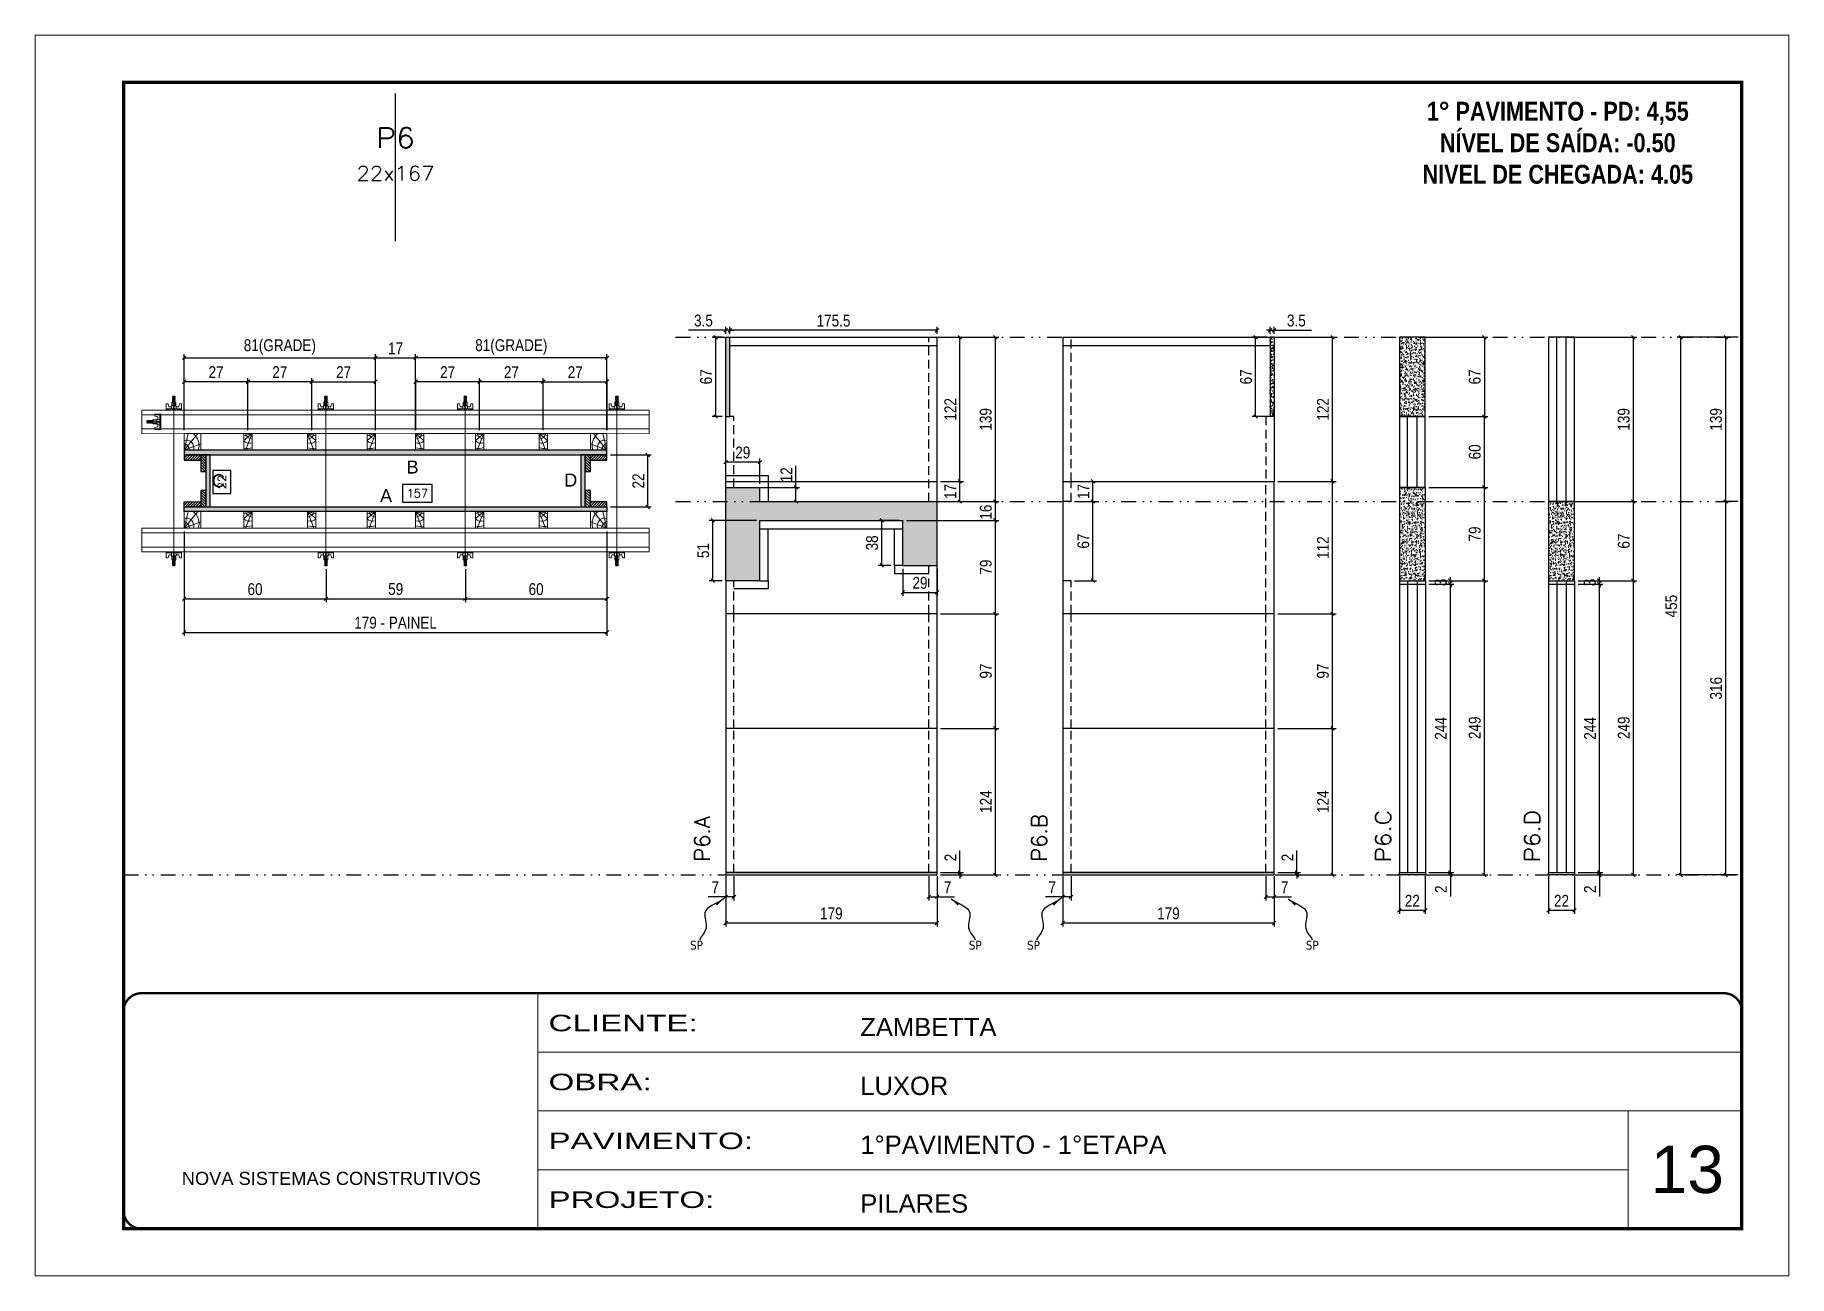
# Model space of a CAD drawing. Extents: x 14400 to 24104, y -21631 to 6985.
# Drawn here: x 14413 to 15898, y 2489 to 3539 of the extents above; entities that cross this region are included whole.
import ezdxf
from ezdxf.enums import TextEntityAlignment as Align

# ---------------------------------------------------------------- set-up
doc = ezdxf.new("R2010")
doc.units = 0
for name, pattern in [('CONTINUO', [0]), ('DASHED', [0.75, 0.5, -0.25]), ('DIVIDE2', [0.625, 0.25, -0.125, 0, -0.125, 0, -0.125]), ('HIDDEN', [0.375, 0.25, -0.125])]:
    doc.linetypes.add(name, pattern=pattern)
for name, color, linetype, lineweight in [('CARIMBO', 255, 'Continuous', 9), ('Folhas', 255, 'Continuous', 9), ('Hachura', 251, 'Continuous', 9), ('Madeira', 126, 'Continuous', 18), ('Perfil Metálico', 224, 'Continuous', 18), ('SARRAFO DE PRESSAO', 251, 'DASHED', 9), ('Texto Seção', 7, 'Continuous', 15)]:
    doc.layers.add(name, color=color, linetype=linetype, lineweight=lineweight)
for name, color, linetype in [('CHAPA', 1, 'Continuous'), ('COTA', 241, 'Continuous'), ('MEIO_PONT', 93, 'Continuous'), ('NOMENCLATURA', 7, 'Continuous'), ('Nível', 160, 'Continuous'), ('Painéis', 200, 'Continuous'), ('SARR_2.2x10', 60, 'Continuous'), ('SARR_2.2x7', 40, 'Continuous'), ('SARRAFO', 251, 'Continuous'), ('texto', 7, 'Continuous'), ('Texto de Titulo', 7, 'Continuous'), ('Texto Qtd Sarr', 242, 'Continuous'), ('TEXTO_GERAL', 7, 'Continuous')]:
    doc.layers.add(name, color=color, linetype=linetype)
doc.styles.add('ARIAL', font='arial.ttf')
doc.styles.add('COTA TECNICA', font='techl___.ttf', dxfattribs={"height": 10})
doc.styles.add('COTA TECNICA 2X', font='techl___.ttf', dxfattribs={"height": 10})
doc.styles.add('COTA TECNICA-50', font='techl___.ttf', dxfattribs={"height": 10})
doc.styles.add('REGUA-120', font='ROMANS.shx', dxfattribs={"height": 15})
doc.styles.add('ROMANC', font='techb___.ttf', dxfattribs={"height": 2.5})
doc.styles.add('ROMANS', font='romans.shx')
doc.styles.get("Standard").update_dxf_attribs({"font": 'arial.ttf'})
doc.styles.add('Tecnologia', font='')
doc.styles.get('Tecnologia').set_extended_font_data('Forgotten Futurist')
doc.dimstyles.new('COTA PAINEL-50', dxfattribs={"dimtxt": 10, "dimasz": 3, "dimexe": 3, "dimexo": 3, "dimgap": 3, "dimtad": 1, "dimdec": 1, "dimzin": 12, "dimdsep": 46, "dimtxsty": 'COTA TECNICA-50', "dimblk1": 'OBLIQUE', "dimblk2": 'OBLIQUE', "dimsah": 1, "dimcen": 0.9, "dimclrd": 4, "dimclre": 4, "dimclrt": 240, "dimadec": 1, "dimazin": 3, "dimtfac": 1, "dimtdec": 1, "dimtmove": 0, "dimatfit": 3, "dimfxl": 1, "dimtolj": 1, "dimtzin": 12, "dimarcsym": 0})
doc.dimstyles.new('PAINEL', dxfattribs={"dimtxt": 10, "dimasz": 3, "dimexe": 3, "dimexo": 3, "dimgap": 3, "dimtad": 1, "dimdec": 1, "dimzin": 12, "dimdsep": 46, "dimtxsty": 'COTA TECNICA', "dimblk1": 'OBLIQUE', "dimblk2": 'OBLIQUE', "dimsah": 1, "dimcen": 0.9, "dimclrd": 4, "dimclre": 4, "dimclrt": 240, "dimadec": 1, "dimazin": 3, "dimtfac": 1, "dimtdec": 1, "dimtmove": 0, "dimatfit": 3, "dimfxl": 1, "dimtolj": 1, "dimtzin": 12, "dimarcsym": 0})
doc.dimstyles.new('SECAO PILAR', dxfattribs={"dimtxt": 10, "dimasz": 3, "dimexe": 3, "dimexo": 3, "dimgap": 3, "dimtad": 1, "dimdec": 1, "dimlfac": 0.5, "dimzin": 12, "dimdsep": 46, "dimtxsty": 'COTA TECNICA 2X', "dimblk1": 'OBLIQUE', "dimblk2": 'OBLIQUE', "dimsah": 1, "dimcen": 0.9, "dimclrd": 256, "dimclre": 256, "dimclrt": 256, "dimadec": 1, "dimazin": 3, "dimtfac": 1, "dimtdec": 1, "dimtmove": 0, "dimatfit": 3, "dimfxl": 1, "dimtolj": 1, "dimtzin": 12, "dimarcsym": 0})
doc.dimstyles.new('SECÇÃO 2', dxfattribs={"dimtxt": 7, "dimasz": 6, "dimexe": 0.18, "dimexo": 2, "dimgap": -4, "dimtad": 3, "dimdec": 1, "dimlfac": 0.5, "dimzin": 12, "dimdsep": 46, "dimtxsty": 'ROMANS', "dimblk": 'ARCHTICK', "dimcen": 0.09, "dimse1": 1, "dimse2": 1, "dimsd1": 1, "dimsd2": 1, "dimclrd": 180, "dimclre": 5, "dimclrt": 1, "dimadec": 0, "dimazin": 3, "dimtfac": 1, "dimtdec": 1, "dimtofl": 0, "dimtmove": 0, "dimatfit": 3, "dimldrblk": 'ARCHTICK', "dimfxl": 1, "dimtolj": 1, "dimtzin": 0, "dimarcsym": 0})
doc.dimstyles.get("Standard").update_dxf_attribs({"dimtxt": 0.18, "dimasz": 0.18, "dimexe": 0.18, "dimexo": 0.0625, "dimgap": 0.09, "dimtad": 0, "dimtih": 1, "dimtoh": 1, "dimdec": 4, "dimzin": 0, "dimdsep": 46, "dimtxsty": 'Standard', "dimcen": 0.09, "dimadec": 0, "dimazin": 0, "dimtfac": 1, "dimtdec": 4, "dimtofl": 0, "dimtmove": 0, "dimatfit": 3, "dimfxl": 1, "dimtolj": 1, "dimtzin": 0, "dimarcsym": 0})

msp = doc.modelspace()

# ---------------------------------------------------------------- texts
at = {"layer": 'CARIMBO', "style": 'ARIAL'}
msp.add_text('13', height=40, dxfattribs=at).set_placement((15781.33, 2559.15))
at = {"layer": 'NOMENCLATURA', "color": 2, "insert": (15702.79, 3482.59), "char_height": 16, "attachment_point": 2, "style": 'ROMANC'}
msp.add_mtext_dynamic_manual_height_columns('1° PAVIMENTO - PD: 4,55\\PNÍVEL DE SAÍDA: -0.50\\PNIVEL DE CHEGADA: 4.05', width=432.3511, gutter_width=1, heights=[0], dxfattribs=at)
at = {"layer": 'texto', "color": 0, "char_height": 7.5, "attachment_point": 5}
for insert in [(14973.47, 2768.79), (15209.5, 2768.79), (15258.82, 2768.79), (15494.85, 2768.79)]:
    msp.add_mtext('{\\fTahoma|b0|i0|c0|p34;\\C4;SP}', dxfattribs=dict(at, insert=insert))
at = {"layer": 'Texto Seção', "style": 'REGUA-120', "width": 1.1}
for s, p in [('P6.C', (15561.37, 2839.05)), ('P6.D', (15687.6, 2839.05))]:
    msp.add_text(s, height=13, rotation=90, dxfattribs=at).set_placement(p)
at = {"layer": 'Texto Seção', "char_height": 13, "width": 285.3299, "attachment_point": 7, "rotation": 90, "style": 'REGUA-120'}
for s, insert in [('\\pt26;P6.A', (14984.78, 2839.54)), ('\\pt26;P6.B', (15270.13, 2839.54))]:
    msp.add_mtext(s, dxfattribs=dict(at, insert=insert))
at = {"layer": 'TEXTO_GERAL', "style": 'ARIAL'}
for s, p in [('B', (14733.09, 3173.5)), ('C', (14568.7, 3161.89)), ('D', (14867.05, 3162.47)), ('A', (14710.68, 3149.27))]:
    msp.add_text(s, height=11, dxfattribs=at).set_placement(p, align=Align.MIDDLE_CENTER)

# ---------------------------------------------------------------- blocks, each defined once
blk = doc.blocks.new('9999999999')
at = {"color": 30, "linetype": 'CONTINUO'}
for p, q in [((98564.6, 34230.2), (98564.6, 34429.4)), ((98564.6, 34379.6), (99584, 34379.6)), ((98564.6, 34329.8), (99488, 34329.8)), ((99584, 34329.8), (99488, 34329.8)), ((99488, 34329.8), (99488, 34230.2)), ((98564.6, 34280), (99488, 34280))]:
    blk.add_line(p, q, dxfattribs=at)
at = {"color": 30, "linetype": 'CONTINUO', "const_width": 2}
blk.add_lwpolyline([(99584, 34230.2), (99584, 34414.4, 0.414214), (99569, 34429.4), (98229, 34429.4, 0.414214), (98214, 34414.4), (98214, 34245.2, 0.414214), (98229, 34230.2), (99584, 34230.2)], format="xyb", dxfattribs=at)
at = {"layer": 'Folhas'}
blk.add_lwpolyline([(98139, 34190.2), (99624, 34190.2), (99624, 35240.2), (98139, 35240.2)], close=True, dxfattribs=at)
at = {"layer": 'Folhas', "color": 30, "const_width": 3}
blk.add_lwpolyline([(98214, 34230.2), (99584, 34230.2), (99584, 35200.2), (98214, 35200.2)], close=True, dxfattribs=at)
at = {"color": 7, "linetype": 'Continuous', "ltscale": 5, "style": 'ARIAL'}
for s, height, p in [('ZAMBETTA', 15.48, (98837.7, 34393.1)), ('LUXOR', 15.48, (98837.7, 34343.3)), ('1°PAVIMENTO - 1°ETAPA', 15.483, (98837.7, 34293.5)), ('NOVA SISTEMAS CONSTRUTIVOS', 11.059, (98263.2, 34267.2)), ('PILARES', 15.48, (98837.7, 34243.7))]:
    blk.add_text(s, height=height, dxfattribs=at).set_placement(p)
at = {"layer": 'Folhas', "color": 7, "style": 'Tecnologia', "width": 1.5}
for s, p in [('CLIENTE:', (98573.7, 34397.2)), ('OBRA:', (98573.7, 34347.3)), ('PAVIMENTO:', (98573.7, 34297.5)), ('PROJETO:', (98573.7, 34247.7))]:
    blk.add_text(s, height=14, dxfattribs=at).set_placement(p)
blk = doc.blocks.new('*D876')
at = {"layer": 'COTA', "color": 180, "lineweight": -2, "transparency": 16777216}
for p, q in [((14579.1, 3170.5), (14564.1, 3170.5)), ((14564.1, 3170.5), (14564.1, 3151.2)), ((14579.1, 3151.2), (14579.1, 3170.5)), ((14564.1, 3151.2), (14579.1, 3151.2))]:
    blk.add_line(p, q, dxfattribs=at)
at = {"layer": 'Defpoints', "color": 0, "transparency": 16777216}
for p in [(14579, 3183.7), (14579, 3139.7), (14583.1, 3139.7)]:
    blk.add_point(p, dxfattribs=at)
at = {"layer": 'COTA', "color": 1, "transparency": 16777216, "insert": (14571.6, 3160.8), "char_height": 7, "attachment_point": 5, "rotation": 90, "style": 'ROMANS'}
blk.add_mtext('\\A1;22', dxfattribs=at)
blk = doc.blocks.new('_ArchTick')
at = {"color": 0, "linetype": 'ByBlock', "const_width": 0.15}
blk.add_lwpolyline([(-0.5, -0.5), (0.5, 0.5)], dxfattribs=at)
blk = doc.blocks.new('*D877')
at = {"layer": 'COTA', "color": 180, "lineweight": -2, "transparency": 16777216}
for p, q in [((14749.7, 3158.7), (14724.7, 3158.7)), ((14724.7, 3158.7), (14724.7, 3143.7)), ((14749.7, 3143.7), (14749.7, 3158.7)), ((14724.7, 3143.7), (14749.7, 3143.7))]:
    blk.add_line(p, q, dxfattribs=at)
at = {"layer": 'Defpoints', "color": 0, "transparency": 16777216}
for p in [(14561.7, 3139.7), (14875.7, 3139.7), (14875.7, 3139.7)]:
    blk.add_point(p, dxfattribs=at)
at = {"layer": 'COTA', "color": 1, "transparency": 16777216, "insert": (14737.2, 3151.2), "char_height": 7, "attachment_point": 5, "style": 'ROMANS'}
blk.add_mtext('\\A1;157', dxfattribs=at)
blk = doc.blocks.new('_Oblique')
at = {"color": 0, "linetype": 'ByBlock', "lineweight": -2}
blk.add_line((-0.5, -0.5), (0.5, 0.5), dxfattribs=at)
blk = doc.blocks.new('*D878')
at = {"layer": 'COTA', "lineweight": -2, "transparency": 16777216}
for p, q in [((14539.7, 3118.8), (14539.7, 3030.6)), ((14897.7, 3118.8), (14897.7, 3030.6)), ((14539.7, 3033.6), (14897.7, 3033.6))]:
    blk.add_line(p, q, dxfattribs=at)
at = {"layer": 'Defpoints', "color": 0, "transparency": 16777216}
for p in [(14539.7, 3121.8), (14897.7, 3121.8), (14897.7, 3033.6)]:
    blk.add_point(p, dxfattribs=at)
at = {"layer": 'COTA', "lineweight": -2, "transparency": 16777216, "xscale": 3, "yscale": 3, "zscale": 3, "rotation": 180}
blk.add_blockref('_Oblique', (14539.7, 3033.6), dxfattribs=at)
at = {"layer": 'COTA', "lineweight": -2, "transparency": 16777216, "xscale": 3, "yscale": 3, "zscale": 3}
blk.add_blockref('_Oblique', (14897.7, 3033.6), dxfattribs=at)
at = {"layer": 'COTA', "transparency": 16777216, "insert": (14718.7, 3041.7), "char_height": 10, "attachment_point": 5, "style": 'COTA TECNICA 2X'}
blk.add_mtext('\\A1;179 - PAINEL', dxfattribs=at)
blk = doc.blocks.new('*D879')
at = {"layer": 'COTA', "lineweight": -2, "transparency": 16777216}
for p, q in [((14539.7, 3118.7), (14539.7, 3059)), ((14659.8, 3087), (14659.8, 3059)), ((14539.7, 3062), (14659.8, 3062))]:
    blk.add_line(p, q, dxfattribs=at)
at = {"layer": 'Defpoints', "color": 0, "transparency": 16777216}
for p in [(14539.7, 3121.7), (14659.8, 3090), (14659.8, 3062)]:
    blk.add_point(p, dxfattribs=at)
at = {"layer": 'COTA', "lineweight": -2, "transparency": 16777216, "xscale": 3, "yscale": 3, "zscale": 3, "rotation": 180}
blk.add_blockref('_Oblique', (14539.7, 3062), dxfattribs=at)
at = {"layer": 'COTA', "lineweight": -2, "transparency": 16777216, "xscale": 3, "yscale": 3, "zscale": 3}
blk.add_blockref('_Oblique', (14659.8, 3062), dxfattribs=at)
at = {"layer": 'COTA', "transparency": 16777216, "insert": (14599.7, 3070.1), "char_height": 10, "attachment_point": 5, "style": 'COTA TECNICA 2X'}
blk.add_mtext('\\A1;60', dxfattribs=at)
blk = doc.blocks.new('*D880')
at = {"layer": 'COTA', "lineweight": -2, "transparency": 16777216}
for p, q in [((14897.7, 3118.7), (14897.7, 3059)), ((14777.8, 3087), (14777.8, 3059)), ((14777.8, 3062), (14897.7, 3062))]:
    blk.add_line(p, q, dxfattribs=at)
at = {"layer": 'Defpoints', "color": 0, "transparency": 16777216}
for p in [(14897.7, 3121.7), (14777.8, 3090), (14897.7, 3062)]:
    blk.add_point(p, dxfattribs=at)
at = {"layer": 'COTA', "lineweight": -2, "transparency": 16777216, "xscale": 3, "yscale": 3, "zscale": 3, "rotation": 180}
blk.add_blockref('_Oblique', (14777.8, 3062), dxfattribs=at)
at = {"layer": 'COTA', "lineweight": -2, "transparency": 16777216, "xscale": 3, "yscale": 3, "zscale": 3}
blk.add_blockref('_Oblique', (14897.7, 3062), dxfattribs=at)
at = {"layer": 'COTA', "transparency": 16777216, "insert": (14837.7, 3070.1), "char_height": 10, "attachment_point": 5, "style": 'COTA TECNICA 2X'}
blk.add_mtext('\\A1;60', dxfattribs=at)
blk = doc.blocks.new('C')
at = {"layer": 'Hachura', "color": 0}
for p, q in [((0, 3.22), (0, -3.22)), ((0.45, 3.22), (0, 3.22)), ((0.46, 3.16), (0, 3.16)), ((0.46, 3.05), (0, 3.05)), ((0.46, 2.88), (0, 2.88)), ((0, 2.75), (0, -1.16)), ((0.46, 2.65), (0, 2.65)), ((0.46, 2.23), (0, 2.23)), ((0.46, 1.51), (0, 1.51)), ((0.39, 0.49), (0.17, 0.49)), ((0.45, -3.23), (0.45, 3.22)), ((0.45, 3.22), (2.58, 3.22)), ((1.74, 0.97), (0.45, 0.97)), ((1.45, 0.1), (0.45, 0.1)), ((1.35, 1.94), (1.35, 0.96)), ((2.58, 2.39), (1.47, 2.09)), ((1.74, -0.97), (1.74, 0.97)), ((1.74, 0.97), (1.74, 0.84)), ((1.74, 0.97), (1.74, 0.84)), ((1.74, 0.84), (3.35, 0.84)), ((3.35, 0.45), (1.74, 0.45)), ((2.58, 3.22), (2.58, 2.39)), ((3.32, 0.84), (3.32, -0.84)), ((3.35, 0.84), (3.35, -0.84)), ((3.68, 0.45), (3.35, 0.45)), ((3.84, -0.52), (3.35, 0.45)), ((3.35, 0.06), (3.67, -0.57)), ((3.68, 0.45), (4.16, -0.52)), ((3.72, 0.5), (4.25, -0.57)), ((4.37, -0.55), (3.83, 0.53)), ((4.15, 0.45), (3.93, 0.45)), ((4.42, -0.52), (3.93, 0.45)), ((4.15, 0.45), (4.26, 0.45)), ((4.26, 0.45), (4.74, -0.52)), ((4.3, 0.5), (4.83, -0.57)), ((4.95, -0.55), (4.41, 0.53)), ((4.51, 0.45), (4.84, 0.45)), ((5, -0.52), (4.51, 0.45)), ((4.84, 0.45), (5.32, -0.52)), ((4.88, 0.5), (5.41, -0.57)), ((5.53, -0.55), (4.99, 0.53)), ((5.58, -0.52), (5.09, 0.45)), ((5.42, 0.45), (5.09, 0.45)), ((5.58, -0.52), (5.09, 0.45)), ((5.42, 0.45), (5.74, -0.19)), ((5.46, 0.5), (5.74, -0.07)), ((5.74, 0.19), (5.57, 0.53)), ((5.74, 0.32), (5.68, 0.45)), ((5.68, 0.45), (5.74, 0.45)), ((5.74, 0.45), (5.9, 0.29)), ((5.74, 0.45), (5.74, -0.52)), ((5.9, -0.36), (5.9, 0.29)), ((0.45, 0), (0, 0)), ((0.46, -1.52), (0, -1.52)), ((0.46, -2.23), (0, -2.23)), ((0.46, -2.65), (0, -2.65)), ((0.46, -2.88), (0, -2.88)), ((0.46, -3.05), (0, -3.05)), ((0.46, -3.16), (0, -3.16)), ((0, -3.22), (2.57, -3.22)), ((0.08, -0.48), (0.29, -0.48)), ((0.29, -0.48), (0.4, -0.48)), ((0.45, 0), (0.45, -0.97)), ((0.45, -0.16), (1.45, -0.16)), ((0.45, -0.65), (0.45, -0.32)), ((0.45, -3.23), (0.45, -0.65)), ((0.45, -0.97), (1.74, -0.97)), ((1.35, -1.94), (1.35, -0.97)), ((2.58, -2.39), (1.47, -2.1)), ((3.35, -0.32), (1.74, -0.32)), ((3.35, -0.84), (1.74, -0.84)), ((2.58, -3.23), (2.58, -2.39)), ((3.35, -0.07), (3.58, -0.52)), ((3.35, -0.52), (3.58, -0.52)), ((3.84, -0.52), (4.16, -0.52)), ((4.42, -0.52), (4.74, -0.52)), ((4.63, -0.52), (4.74, -0.52)), ((5, -0.52), (5.32, -0.52)), ((5.58, -0.52), (5.74, -0.52)), ((5.74, -0.52), (5.9, -0.36)), ((5.74, -0.52), (5.74, -0.52))]:
    blk.add_line(p, q, dxfattribs=at)
for centre, radius, start, end in [((1.52, 1.94), 0.161, 104.74356, 180), ((1.44, -0.03), 0.129, 272.69497, 87.30503), ((3.81, 0.39), 0.143, 25.56881, 154.43119), ((4.39, 0.39), 0.143, 25.56881, 154.43119), ((4.97, 0.39), 0.143, 25.56881, 154.43119), ((5.55, 0.39), 0.143, 25.56881, 154.43119), ((0.17, -0.37), 0.174, 221.74404, 317.85924), ((1.52, -1.94), 0.161, 180, 255.25644), ((3.71, -0.4), 0.174, 222.14076, 318.25596), ((4.29, -0.4), 0.174, 222.14076, 318.25596), ((4.87, -0.4), 0.174, 222.14076, 318.25596), ((5.45, -0.4), 0.174, 222.14076, 318.25596), ((5.61, -0.4), 0.174, 317.85924, 318.25596)]:
    blk.add_arc(centre, radius, start, end, dxfattribs=at)
blk = doc.blocks.new('*D881')
at = {"layer": 'COTA', "lineweight": -2, "transparency": 16777216}
for p, q in [((14659.8, 3087), (14659.8, 3059)), ((14777.8, 3087), (14777.8, 3059)), ((14659.8, 3062), (14777.8, 3062))]:
    blk.add_line(p, q, dxfattribs=at)
at = {"layer": 'Defpoints', "color": 0, "transparency": 16777216}
for p in [(14659.8, 3090), (14777.8, 3090), (14777.8, 3062)]:
    blk.add_point(p, dxfattribs=at)
at = {"layer": 'COTA', "lineweight": -2, "transparency": 16777216, "xscale": 3, "yscale": 3, "zscale": 3, "rotation": 180}
blk.add_blockref('_Oblique', (14659.8, 3062), dxfattribs=at)
at = {"layer": 'COTA', "lineweight": -2, "transparency": 16777216, "xscale": 3, "yscale": 3, "zscale": 3}
blk.add_blockref('_Oblique', (14777.8, 3062), dxfattribs=at)
at = {"layer": 'COTA', "transparency": 16777216, "insert": (14718.8, 3070.2), "char_height": 10, "attachment_point": 5, "style": 'COTA TECNICA 2X'}
blk.add_mtext('\\A1;59', dxfattribs=at)
blk = doc.blocks.new('*D882')
at = {"layer": 'COTA', "lineweight": -2, "transparency": 16777216}
for p, q in [((14735.7, 3204.7), (14735.7, 3268.9)), ((14897.7, 3204.7), (14897.7, 3268.9)), ((14897.7, 3265.9), (14735.7, 3265.9))]:
    blk.add_line(p, q, dxfattribs=at)
at = {"layer": 'Defpoints', "color": 0, "transparency": 16777216}
for p in [(14735.7, 3265.9), (14735.7, 3201.7), (14897.7, 3201.7)]:
    blk.add_point(p, dxfattribs=at)
at = {"layer": 'COTA', "lineweight": -2, "transparency": 16777216, "xscale": 3, "yscale": 3, "zscale": 3, "rotation": 180}
blk.add_blockref('_Oblique', (14735.7, 3265.9), dxfattribs=at)
at = {"layer": 'COTA', "lineweight": -2, "transparency": 16777216, "xscale": 3, "yscale": 3, "zscale": 3}
blk.add_blockref('_Oblique', (14897.7, 3265.9), dxfattribs=at)
at = {"layer": 'COTA', "transparency": 16777216, "insert": (14816.7, 3275.1), "char_height": 10, "attachment_point": 5, "style": 'COTA TECNICA 2X'}
blk.add_mtext('\\A1;81(GRADE)', dxfattribs=at)
blk = doc.blocks.new('*D883')
at = {"layer": 'COTA', "lineweight": -2, "transparency": 16777216}
for p, q in [((14900.7, 3183.7), (14935.2, 3183.7)), ((14932.2, 3139.7), (14932.2, 3183.7)), ((14900.7, 3139.7), (14935.2, 3139.7))]:
    blk.add_line(p, q, dxfattribs=at)
at = {"layer": 'Defpoints', "color": 0, "transparency": 16777216}
for p in [(14897.7, 3183.7), (14932.2, 3183.7), (14897.7, 3139.7)]:
    blk.add_point(p, dxfattribs=at)
at = {"layer": 'COTA', "lineweight": -2, "transparency": 16777216, "xscale": 3, "yscale": 3, "zscale": 3}
for p, rotation in [((14932.2, 3183.7), 90), ((14932.2, 3139.7), 270)]:
    blk.add_blockref('_Oblique', p, dxfattribs=dict(at, rotation=rotation))
at = {"layer": 'COTA', "transparency": 16777216, "insert": (14924.2, 3161.7), "char_height": 10, "attachment_point": 5, "rotation": 90, "style": 'COTA TECNICA 2X'}
blk.add_mtext('\\A1;22', dxfattribs=at)
blk = doc.blocks.new('PONTALETE')
at = {"layer": 'Madeira'}
for q in [(2.71, 7), (7, 5.76), (7, 1.74)]:
    blk.add_line((0, 0), q, dxfattribs=at)
blk.add_lwpolyline([(0, 0), (7, 0), (7, 7), (0, 7)], close=True, dxfattribs=at)
for centre, radius, start, end in [((2.04, 0.06), 6.23, 37.28179, 109.09128), ((1.09, 0.9), 3.19, 343.60304, 109.98471), ((-0.21, -0.78), 3.09, 14.63219, 86.0383)]:
    blk.add_arc(centre, radius, start, end, dxfattribs=at)
blk = doc.blocks.new('MEIO PONTALETE')
at = {"layer": 'Madeira'}
for q in [(2.71, 7), (3.5, 2.88), (3.5, 0.87)]:
    blk.add_line((0, 0), q, dxfattribs=at)
blk.add_lwpolyline([(0, 0), (3.5, 0), (3.5, 7), (0, 7)], close=True, dxfattribs=at)
for centre, radius, start, end in [((2.04, 0.06), 6.23, 76.44987, 109.09128), ((1.09, 0.9), 3.19, 40.90626, 109.98471), ((-0.21, -0.78), 3.09, 14.63219, 86.0383)]:
    blk.add_arc(centre, radius, start, end, dxfattribs=at)
blk = doc.blocks.new('*D884')
at = {"layer": 'COTA', "lineweight": -2, "transparency": 16777216}
for p, q in [((14593.7, 3204.7), (14593.7, 3248.7)), ((14647.7, 3245.7), (14593.7, 3245.7)), ((14647.7, 3204.7), (14647.7, 3248.7))]:
    blk.add_line(p, q, dxfattribs=at)
at = {"layer": 'Defpoints', "color": 0, "transparency": 16777216}
for p in [(14593.7, 3245.7), (14593.7, 3201.7), (14647.7, 3201.7)]:
    blk.add_point(p, dxfattribs=at)
at = {"layer": 'COTA', "lineweight": -2, "transparency": 16777216, "xscale": 3, "yscale": 3, "zscale": 3, "rotation": 180}
blk.add_blockref('_Oblique', (14593.7, 3245.7), dxfattribs=at)
at = {"layer": 'COTA', "lineweight": -2, "transparency": 16777216, "xscale": 3, "yscale": 3, "zscale": 3}
blk.add_blockref('_Oblique', (14647.7, 3245.7), dxfattribs=at)
at = {"layer": 'COTA', "transparency": 16777216, "insert": (14620.7, 3253.8), "char_height": 10, "attachment_point": 5, "style": 'COTA TECNICA 2X'}
blk.add_mtext('\\A1;27', dxfattribs=at)
blk = doc.blocks.new('*D885')
at = {"layer": 'COTA', "lineweight": -2, "transparency": 16777216}
for p, q in [((14539.7, 3204.7), (14539.7, 3248.7)), ((14593.7, 3245.7), (14539.7, 3245.7)), ((14593.7, 3204.7), (14593.7, 3248.7))]:
    blk.add_line(p, q, dxfattribs=at)
at = {"layer": 'Defpoints', "color": 0, "transparency": 16777216}
for p in [(14539.7, 3245.7), (14539.7, 3201.7), (14593.7, 3201.7)]:
    blk.add_point(p, dxfattribs=at)
at = {"layer": 'COTA', "lineweight": -2, "transparency": 16777216, "xscale": 3, "yscale": 3, "zscale": 3, "rotation": 180}
blk.add_blockref('_Oblique', (14539.7, 3245.7), dxfattribs=at)
at = {"layer": 'COTA', "lineweight": -2, "transparency": 16777216, "xscale": 3, "yscale": 3, "zscale": 3}
blk.add_blockref('_Oblique', (14593.7, 3245.7), dxfattribs=at)
at = {"layer": 'COTA', "transparency": 16777216, "insert": (14566.7, 3253.8), "char_height": 10, "attachment_point": 5, "style": 'COTA TECNICA 2X'}
blk.add_mtext('\\A1;27', dxfattribs=at)
blk = doc.blocks.new('*D886')
at = {"layer": 'COTA', "lineweight": -2, "transparency": 16777216}
for p, q in [((14539.7, 3204.7), (14539.7, 3268.9)), ((14701.7, 3204.7), (14701.7, 3268.9)), ((14539.7, 3265.9), (14701.7, 3265.9))]:
    blk.add_line(p, q, dxfattribs=at)
at = {"layer": 'Defpoints', "color": 0, "transparency": 16777216}
for p in [(14701.7, 3265.9), (14539.7, 3201.7), (14701.7, 3201.7)]:
    blk.add_point(p, dxfattribs=at)
at = {"layer": 'COTA', "lineweight": -2, "transparency": 16777216, "xscale": 3, "yscale": 3, "zscale": 3, "rotation": 180}
blk.add_blockref('_Oblique', (14539.7, 3265.9), dxfattribs=at)
at = {"layer": 'COTA', "lineweight": -2, "transparency": 16777216, "xscale": 3, "yscale": 3, "zscale": 3}
blk.add_blockref('_Oblique', (14701.7, 3265.9), dxfattribs=at)
at = {"layer": 'COTA', "transparency": 16777216, "insert": (14620.7, 3275.1), "char_height": 10, "attachment_point": 5, "style": 'COTA TECNICA 2X'}
blk.add_mtext('\\A1;81(GRADE)', dxfattribs=at)
blk = doc.blocks.new('*D889')
at = {"layer": 'COTA', "lineweight": -2, "transparency": 16777216}
for p, q in [((14701.7, 3204.7), (14701.7, 3268.9)), ((14735.7, 3204.7), (14735.7, 3268.9)), ((14701.7, 3265.9), (14735.7, 3265.9))]:
    blk.add_line(p, q, dxfattribs=at)
at = {"layer": 'Defpoints', "color": 0, "transparency": 16777216}
for p in [(14735.7, 3265.9), (14701.7, 3201.7), (14735.7, 3201.7)]:
    blk.add_point(p, dxfattribs=at)
at = {"layer": 'COTA', "lineweight": -2, "transparency": 16777216, "xscale": 3, "yscale": 3, "zscale": 3, "rotation": 180}
blk.add_blockref('_Oblique', (14701.7, 3265.9), dxfattribs=at)
at = {"layer": 'COTA', "lineweight": -2, "transparency": 16777216, "xscale": 3, "yscale": 3, "zscale": 3}
blk.add_blockref('_Oblique', (14735.7, 3265.9), dxfattribs=at)
at = {"layer": 'COTA', "transparency": 16777216, "insert": (14718.7, 3273.9), "char_height": 10, "attachment_point": 5, "style": 'COTA TECNICA 2X'}
blk.add_mtext('\\A1;17', dxfattribs=at)
blk = doc.blocks.new('*D891')
at = {"layer": 'COTA', "lineweight": -2, "transparency": 16777216}
for p, q in [((14647.7, 3204.7), (14647.7, 3248.7)), ((14647.7, 3245.7), (14701.7, 3245.7)), ((14701.7, 3204.7), (14701.7, 3248.7))]:
    blk.add_line(p, q, dxfattribs=at)
at = {"layer": 'Defpoints', "color": 0, "transparency": 16777216}
for p in [(14701.7, 3245.7), (14647.7, 3201.7), (14701.7, 3201.7)]:
    blk.add_point(p, dxfattribs=at)
at = {"layer": 'COTA', "lineweight": -2, "transparency": 16777216, "xscale": 3, "yscale": 3, "zscale": 3, "rotation": 180}
blk.add_blockref('_Oblique', (14647.7, 3245.7), dxfattribs=at)
at = {"layer": 'COTA', "lineweight": -2, "transparency": 16777216, "xscale": 3, "yscale": 3, "zscale": 3}
blk.add_blockref('_Oblique', (14701.7, 3245.7), dxfattribs=at)
at = {"layer": 'COTA', "transparency": 16777216, "insert": (14674.7, 3253.8), "char_height": 10, "attachment_point": 5, "style": 'COTA TECNICA 2X'}
blk.add_mtext('\\A1;27', dxfattribs=at)
blk = doc.blocks.new('*D887')
at = {"layer": 'COTA', "lineweight": -2, "transparency": 16777216}
for p, q in [((14789.8, 3204.8), (14789.8, 3248.7)), ((14843.8, 3245.7), (14789.8, 3245.7)), ((14843.8, 3204.8), (14843.8, 3248.7))]:
    blk.add_line(p, q, dxfattribs=at)
at = {"layer": 'Defpoints', "color": 0, "transparency": 16777216}
for p in [(14789.8, 3245.7), (14789.8, 3201.8), (14843.8, 3201.8)]:
    blk.add_point(p, dxfattribs=at)
at = {"layer": 'COTA', "lineweight": -2, "transparency": 16777216, "xscale": 3, "yscale": 3, "zscale": 3, "rotation": 180}
blk.add_blockref('_Oblique', (14789.8, 3245.7), dxfattribs=at)
at = {"layer": 'COTA', "lineweight": -2, "transparency": 16777216, "xscale": 3, "yscale": 3, "zscale": 3}
blk.add_blockref('_Oblique', (14843.8, 3245.7), dxfattribs=at)
at = {"layer": 'COTA', "transparency": 16777216, "insert": (14816.8, 3253.8), "char_height": 10, "attachment_point": 5, "style": 'COTA TECNICA 2X'}
blk.add_mtext('\\A1;27', dxfattribs=at)
blk = doc.blocks.new('*D888')
at = {"layer": 'COTA', "lineweight": -2, "transparency": 16777216}
for p, q in [((14735.8, 3204.8), (14735.8, 3248.7)), ((14789.8, 3245.7), (14735.8, 3245.7)), ((14789.8, 3204.8), (14789.8, 3248.7))]:
    blk.add_line(p, q, dxfattribs=at)
at = {"layer": 'Defpoints', "color": 0, "transparency": 16777216}
for p in [(14735.8, 3245.7), (14735.8, 3201.8), (14789.8, 3201.8)]:
    blk.add_point(p, dxfattribs=at)
at = {"layer": 'COTA', "lineweight": -2, "transparency": 16777216, "xscale": 3, "yscale": 3, "zscale": 3, "rotation": 180}
blk.add_blockref('_Oblique', (14735.8, 3245.7), dxfattribs=at)
at = {"layer": 'COTA', "lineweight": -2, "transparency": 16777216, "xscale": 3, "yscale": 3, "zscale": 3}
blk.add_blockref('_Oblique', (14789.8, 3245.7), dxfattribs=at)
at = {"layer": 'COTA', "transparency": 16777216, "insert": (14762.8, 3253.8), "char_height": 10, "attachment_point": 5, "style": 'COTA TECNICA 2X'}
blk.add_mtext('\\A1;27', dxfattribs=at)
blk = doc.blocks.new('*D890')
at = {"layer": 'COTA', "lineweight": -2, "transparency": 16777216}
for p, q in [((14843.8, 3204.8), (14843.8, 3248.7)), ((14843.8, 3245.7), (14897.8, 3245.7)), ((14897.8, 3204.7), (14897.8, 3248.7))]:
    blk.add_line(p, q, dxfattribs=at)
at = {"layer": 'Defpoints', "color": 0, "transparency": 16777216}
for p in [(14897.8, 3245.7), (14843.8, 3201.8), (14897.8, 3201.7)]:
    blk.add_point(p, dxfattribs=at)
at = {"layer": 'COTA', "lineweight": -2, "transparency": 16777216, "xscale": 3, "yscale": 3, "zscale": 3, "rotation": 180}
blk.add_blockref('_Oblique', (14843.8, 3245.7), dxfattribs=at)
at = {"layer": 'COTA', "lineweight": -2, "transparency": 16777216, "xscale": 3, "yscale": 3, "zscale": 3}
blk.add_blockref('_Oblique', (14897.8, 3245.7), dxfattribs=at)
at = {"layer": 'COTA', "transparency": 16777216, "insert": (14870.8, 3253.8), "char_height": 10, "attachment_point": 5, "style": 'COTA TECNICA 2X'}
blk.add_mtext('\\A1;27', dxfattribs=at)
blk = doc.blocks.new('*D892')
at = {"layer": 'COTA', "color": 4, "lineweight": -2, "transparency": 16777216}
for p, q in [((14998.2, 2827.3), (14998.2, 2784.6)), ((15177.2, 2827.3), (15177.2, 2784.6)), ((15177.2, 2787.6), (14998.2, 2787.6))]:
    blk.add_line(p, q, dxfattribs=at)
at = {"layer": 'Defpoints', "color": 0, "transparency": 16777216}
for p in [(14998.2, 2830.3), (15177.2, 2830.3), (14998.2, 2787.6)]:
    blk.add_point(p, dxfattribs=at)
at = {"layer": 'COTA', "color": 4, "lineweight": -2, "transparency": 16777216, "xscale": 3, "yscale": 3, "zscale": 3, "rotation": 180}
blk.add_blockref('_Oblique', (14998.2, 2787.6), dxfattribs=at)
at = {"layer": 'COTA', "color": 4, "lineweight": -2, "transparency": 16777216, "xscale": 3, "yscale": 3, "zscale": 3}
blk.add_blockref('_Oblique', (15177.2, 2787.6), dxfattribs=at)
at = {"layer": 'COTA', "color": 240, "transparency": 16777216, "insert": (15087.7, 2795.7), "char_height": 10, "attachment_point": 5, "style": 'COTA TECNICA'}
blk.add_mtext('\\A1;179', dxfattribs=at)
blk = doc.blocks.new('*D893')
at = {"layer": 'COTA', "color": 4, "lineweight": -2, "transparency": 16777216}
for p, q in [((15170.2, 2827.3), (15170.2, 2806.8)), ((15177.2, 2825.3), (15177.2, 2806.8)), ((15170.2, 2809.8), (15177.2, 2809.8)), ((15177.2, 2809.8), (15192, 2809.8))]:
    blk.add_line(p, q, dxfattribs=at)
at = {"layer": 'Defpoints', "color": 0, "transparency": 16777216}
for p in [(15170.2, 2830.3), (15177.2, 2828.3), (15177.2, 2809.8)]:
    blk.add_point(p, dxfattribs=at)
at = {"layer": 'COTA', "color": 4, "lineweight": -2, "transparency": 16777216, "xscale": 3, "yscale": 3, "zscale": 3, "rotation": 180}
blk.add_blockref('_Oblique', (15170.2, 2809.8), dxfattribs=at)
at = {"layer": 'COTA', "color": 4, "lineweight": -2, "transparency": 16777216, "xscale": 3, "yscale": 3, "zscale": 3}
blk.add_blockref('_Oblique', (15177.2, 2809.8), dxfattribs=at)
at = {"layer": 'COTA', "color": 240, "transparency": 16777216, "insert": (15186.1, 2817.8), "char_height": 10, "attachment_point": 5, "style": 'COTA TECNICA-50'}
blk.add_mtext('\\A1;7', dxfattribs=at)
blk = doc.blocks.new('*D894')
at = {"layer": 'COTA', "color": 4, "lineweight": -2, "transparency": 16777216}
for p, q in [((14998.2, 2825.3), (14998.2, 2806.8)), ((15005.2, 2827.3), (15005.2, 2806.8)), ((14998.2, 2809.8), (14983.5, 2809.8)), ((15005.2, 2809.8), (14998.2, 2809.8))]:
    blk.add_line(p, q, dxfattribs=at)
at = {"layer": 'Defpoints', "color": 0, "transparency": 16777216}
for p in [(14998.2, 2828.3), (15005.2, 2830.3), (14998.2, 2809.8)]:
    blk.add_point(p, dxfattribs=at)
at = {"layer": 'COTA', "color": 4, "lineweight": -2, "transparency": 16777216, "xscale": 3, "yscale": 3, "zscale": 3, "rotation": 180}
blk.add_blockref('_Oblique', (14998.2, 2809.8), dxfattribs=at)
at = {"layer": 'COTA', "color": 4, "lineweight": -2, "transparency": 16777216, "xscale": 3, "yscale": 3, "zscale": 3}
blk.add_blockref('_Oblique', (15005.2, 2809.8), dxfattribs=at)
at = {"layer": 'COTA', "color": 240, "transparency": 16777216, "insert": (14989.4, 2817.8), "char_height": 10, "attachment_point": 5, "style": 'COTA TECNICA-50'}
blk.add_mtext('\\A1;7', dxfattribs=at)
blk = doc.blocks.new('*D896')
at = {"layer": 'COTA', "color": 4, "linetype": 'ByBlock', "lineweight": -2, "transparency": 16777216}
for p, q in [((15180.2, 2952.3), (15229.6, 2952.3)), ((15226.6, 2828.3), (15226.6, 2952.3)), ((15180.2, 2828.3), (15229.6, 2828.3))]:
    blk.add_line(p, q, dxfattribs=at)
at = {"layer": 'Defpoints', "color": 0, "linetype": 'ByBlock', "transparency": 16777216}
for p in [(15177.2, 2952.3), (15226.6, 2952.3), (15177.2, 2828.3)]:
    blk.add_point(p, dxfattribs=at)
at = {"layer": 'COTA', "color": 4, "linetype": 'ByBlock', "lineweight": -2, "transparency": 16777216, "xscale": 3, "yscale": 3, "zscale": 3}
for p, rotation in [((15226.6, 2952.3), 90), ((15226.6, 2828.3), 270)]:
    blk.add_blockref('_Oblique', p, dxfattribs=dict(at, rotation=rotation))
at = {"layer": 'COTA', "color": 240, "linetype": 'ByBlock', "transparency": 16777216, "insert": (15218.5, 2890.3), "char_height": 10, "attachment_point": 5, "rotation": 90, "style": 'COTA TECNICA'}
blk.add_mtext('\\A1;124', dxfattribs=at)
blk = doc.blocks.new('*D895')
at = {"layer": 'COTA', "color": 4, "lineweight": -2, "transparency": 16777216}
for p, q in [((15196.5, 2830.3), (15196.5, 2849.1)), ((15180.2, 2830.3), (15199.5, 2830.3)), ((15180.2, 2828.3), (15199.5, 2828.3)), ((15196.5, 2828.3), (15196.5, 2830.3)), ((15196.5, 2828.3), (15196.5, 2825.3))]:
    blk.add_line(p, q, dxfattribs=at)
at = {"layer": 'Defpoints', "color": 0, "transparency": 16777216}
for p in [(15177.2, 2830.3), (15177.2, 2828.3), (15196.5, 2828.3)]:
    blk.add_point(p, dxfattribs=at)
at = {"layer": 'COTA', "color": 4, "lineweight": -2, "transparency": 16777216, "xscale": 3, "yscale": 3, "zscale": 3}
for p, rotation in [((15196.5, 2830.3), 270), ((15196.5, 2828.3), 90)]:
    blk.add_blockref('_Oblique', p, dxfattribs=dict(at, rotation=rotation))
at = {"layer": 'COTA', "color": 240, "transparency": 16777216, "insert": (15188.5, 2843), "char_height": 10, "attachment_point": 5, "rotation": 90, "style": 'COTA TECNICA-50'}
blk.add_mtext('\\A1;2', dxfattribs=at)
blk = doc.blocks.new('*D897')
at = {"layer": 'COTA', "color": 4, "linetype": 'ByBlock', "lineweight": -2, "transparency": 16777216}
for p, q in [((15180.2, 2952.3), (15229.6, 2952.3)), ((15226.6, 2828.3), (15226.6, 2952.3)), ((15180.2, 2828.3), (15229.6, 2828.3))]:
    blk.add_line(p, q, dxfattribs=at)
at = {"layer": 'Defpoints', "color": 0, "linetype": 'ByBlock', "transparency": 16777216}
for p in [(15177.2, 2952.3), (15226.6, 2952.3), (15177.2, 2828.3)]:
    blk.add_point(p, dxfattribs=at)
at = {"layer": 'COTA', "color": 4, "linetype": 'ByBlock', "lineweight": -2, "transparency": 16777216, "xscale": 3, "yscale": 3, "zscale": 3}
for p, rotation in [((15226.6, 2952.3), 90), ((15226.6, 2828.3), 270)]:
    blk.add_blockref('_Oblique', p, dxfattribs=dict(at, rotation=rotation))
at = {"layer": 'COTA', "color": 240, "linetype": 'ByBlock', "transparency": 16777216, "insert": (15218.5, 2890.3), "char_height": 10, "attachment_point": 5, "rotation": 90, "style": 'COTA TECNICA'}
blk.add_mtext('\\A1;124', dxfattribs=at)
blk = doc.blocks.new('*D898')
at = {"layer": 'COTA', "color": 4, "lineweight": -2, "transparency": 16777216}
for p, q in [((15180.2, 3049.3), (15229.6, 3049.3)), ((15226.6, 2952.3), (15226.6, 3049.3)), ((15180.2, 2952.3), (15229.6, 2952.3))]:
    blk.add_line(p, q, dxfattribs=at)
at = {"layer": 'Defpoints', "color": 0, "transparency": 16777216}
for p in [(15177.2, 3049.3), (15226.6, 3049.3), (15177.2, 2952.3)]:
    blk.add_point(p, dxfattribs=at)
at = {"layer": 'COTA', "color": 4, "lineweight": -2, "transparency": 16777216, "xscale": 3, "yscale": 3, "zscale": 3}
for p, rotation in [((15226.6, 3049.3), 90), ((15226.6, 2952.3), 270)]:
    blk.add_blockref('_Oblique', p, dxfattribs=dict(at, rotation=rotation))
at = {"layer": 'COTA', "color": 240, "transparency": 16777216, "insert": (15218.5, 3000.8), "char_height": 10, "attachment_point": 5, "rotation": 90, "style": 'COTA TECNICA'}
blk.add_mtext('\\A1;97', dxfattribs=at)
blk = doc.blocks.new('*D899')
at = {"layer": 'COTA', "color": 4, "lineweight": -2, "transparency": 16777216}
for p, q in [((15151.2, 3128.3), (15229.6, 3128.3)), ((15226.6, 3049.3), (15226.6, 3128.3)), ((15180.2, 3049.3), (15229.6, 3049.3))]:
    blk.add_line(p, q, dxfattribs=at)
at = {"layer": 'Defpoints', "color": 0, "transparency": 16777216}
for p in [(15148.2, 3128.3), (15226.6, 3128.3), (15177.2, 3049.3)]:
    blk.add_point(p, dxfattribs=at)
at = {"layer": 'COTA', "color": 4, "lineweight": -2, "transparency": 16777216, "xscale": 3, "yscale": 3, "zscale": 3}
for p, rotation in [((15226.6, 3128.3), 90), ((15226.6, 3049.3), 270)]:
    blk.add_blockref('_Oblique', p, dxfattribs=dict(at, rotation=rotation))
at = {"layer": 'COTA', "color": 240, "transparency": 16777216, "insert": (15218.5, 3088.8), "char_height": 10, "attachment_point": 5, "rotation": 90, "style": 'COTA TECNICA'}
blk.add_mtext('\\A1;79', dxfattribs=at)
blk = doc.blocks.new('*D900')
at = {"layer": 'COTA', "color": 4, "lineweight": -2, "transparency": 16777216}
for p, q in [((15024.2, 3128.3), (14984.3, 3128.3)), ((14987.3, 3077.3), (14987.3, 3128.3)), ((14995.2, 3077.3), (14984.3, 3077.3))]:
    blk.add_line(p, q, dxfattribs=at)
at = {"layer": 'Defpoints', "color": 0, "transparency": 16777216}
for p in [(14987.3, 3128.3), (15027.2, 3128.3), (14998.2, 3077.3)]:
    blk.add_point(p, dxfattribs=at)
at = {"layer": 'COTA', "color": 4, "lineweight": -2, "transparency": 16777216, "xscale": 3, "yscale": 3, "zscale": 3}
for p, rotation in [((14987.3, 3128.3), 90), ((14987.3, 3077.3), 270)]:
    blk.add_blockref('_Oblique', p, dxfattribs=dict(at, rotation=rotation))
at = {"layer": 'COTA', "color": 240, "transparency": 16777216, "insert": (14979.2, 3102.8), "char_height": 10, "attachment_point": 5, "rotation": 90, "style": 'COTA TECNICA'}
blk.add_mtext('\\A1;51', dxfattribs=at)
blk = doc.blocks.new('*D901')
at = {"layer": 'COTA', "color": 4, "lineweight": -2, "transparency": 16777216}
for p, q in [((15180.2, 3144.3), (15229.6, 3144.3)), ((15226.6, 3128.3), (15226.6, 3144.3)), ((15151.2, 3128.3), (15229.6, 3128.3))]:
    blk.add_line(p, q, dxfattribs=at)
at = {"layer": 'Defpoints', "color": 0, "transparency": 16777216}
for p in [(15177.2, 3144.3), (15226.6, 3144.3), (15148.2, 3128.3)]:
    blk.add_point(p, dxfattribs=at)
at = {"layer": 'COTA', "color": 4, "lineweight": -2, "transparency": 16777216, "xscale": 3, "yscale": 3, "zscale": 3}
for p, rotation in [((15226.6, 3144.3), 90), ((15226.6, 3128.3), 270)]:
    blk.add_blockref('_Oblique', p, dxfattribs=dict(at, rotation=rotation))
at = {"layer": 'COTA', "color": 240, "transparency": 16777216, "insert": (15218.5, 3135.3), "char_height": 10, "attachment_point": 5, "rotation": 90, "style": 'COTA TECNICA'}
blk.add_mtext('\\A1;16', dxfattribs=at)
blk = doc.blocks.new('*D902')
at = {"layer": 'COTA', "color": 4, "lineweight": -2, "transparency": 16777216}
for p, q in [((15180.2, 3283.3), (15229.6, 3283.3)), ((15226.6, 3144.3), (15226.6, 3283.3)), ((15180.2, 3144.3), (15229.6, 3144.3))]:
    blk.add_line(p, q, dxfattribs=at)
at = {"layer": 'Defpoints', "color": 0, "transparency": 16777216}
for p in [(15177.2, 3283.3), (15226.6, 3283.3), (15177.2, 3144.3)]:
    blk.add_point(p, dxfattribs=at)
at = {"layer": 'COTA', "color": 4, "lineweight": -2, "transparency": 16777216, "xscale": 3, "yscale": 3, "zscale": 3}
for p, rotation in [((15226.6, 3283.3), 90), ((15226.6, 3144.3), 270)]:
    blk.add_blockref('_Oblique', p, dxfattribs=dict(at, rotation=rotation))
at = {"layer": 'COTA', "color": 240, "transparency": 16777216, "insert": (15218.4, 3213.8), "char_height": 10, "attachment_point": 5, "rotation": 90, "style": 'COTA TECNICA'}
blk.add_mtext('\\A1;139', dxfattribs=at)
blk = doc.blocks.new('*D903')
at = {"layer": 'COTA', "color": 4, "lineweight": -2, "transparency": 16777216}
for p, q in [((15145.2, 3128.3), (15127.4, 3128.3)), ((15130.4, 3090.3), (15130.4, 3128.3)), ((15138.2, 3090.3), (15127.4, 3090.3))]:
    blk.add_line(p, q, dxfattribs=at)
at = {"layer": 'Defpoints', "color": 0, "transparency": 16777216}
for p in [(15130.4, 3128.3), (15148.2, 3128.3), (15141.2, 3090.3)]:
    blk.add_point(p, dxfattribs=at)
at = {"layer": 'COTA', "color": 4, "lineweight": -2, "transparency": 16777216, "xscale": 3, "yscale": 3, "zscale": 3}
for p, rotation in [((15130.4, 3128.3), 90), ((15130.4, 3090.3), 270)]:
    blk.add_blockref('_Oblique', p, dxfattribs=dict(at, rotation=rotation))
at = {"layer": 'COTA', "color": 240, "transparency": 16777216, "insert": (15122.2, 3109.3), "char_height": 10, "attachment_point": 5, "rotation": 90, "style": 'COTA TECNICA'}
blk.add_mtext('\\A1;38', dxfattribs=at)
blk = doc.blocks.new('*D904')
at = {"layer": 'COTA', "color": 4, "lineweight": -2, "transparency": 16777216}
for p, q in [((15148.2, 3087.3), (15148.2, 3064.4)), ((15177.2, 3087.3), (15177.2, 3064.4)), ((15148.2, 3067.4), (15177.2, 3067.4))]:
    blk.add_line(p, q, dxfattribs=at)
at = {"layer": 'Defpoints', "color": 0, "transparency": 16777216}
for p in [(15148.2, 3090.3), (15177.2, 3090.3), (15177.2, 3067.4)]:
    blk.add_point(p, dxfattribs=at)
at = {"layer": 'COTA', "color": 4, "lineweight": -2, "transparency": 16777216, "xscale": 3, "yscale": 3, "zscale": 3, "rotation": 180}
blk.add_blockref('_Oblique', (15148.2, 3067.4), dxfattribs=at)
at = {"layer": 'COTA', "color": 4, "lineweight": -2, "transparency": 16777216, "xscale": 3, "yscale": 3, "zscale": 3}
blk.add_blockref('_Oblique', (15177.2, 3067.4), dxfattribs=at)
at = {"layer": 'COTA', "color": 240, "transparency": 16777216, "insert": (15162.7, 3075.4), "char_height": 10, "attachment_point": 5, "style": 'COTA TECNICA'}
blk.add_mtext('\\A1;29', dxfattribs=at)
blk = doc.blocks.new('*D905')
at = {"layer": 'COTA', "color": 4, "lineweight": -2, "transparency": 16777216}
for p, q in [((15001.7, 3286.3), (15001.7, 3292.2)), ((15177.2, 3289.2), (15001.7, 3289.2)), ((15177.2, 3286.3), (15177.2, 3292.2))]:
    blk.add_line(p, q, dxfattribs=at)
at = {"layer": 'Defpoints', "color": 0, "transparency": 16777216}
for p in [(15001.7, 3289.2), (15001.7, 3283.3), (15177.2, 3283.3)]:
    blk.add_point(p, dxfattribs=at)
at = {"layer": 'COTA', "color": 4, "lineweight": -2, "transparency": 16777216, "xscale": 3, "yscale": 3, "zscale": 3, "rotation": 180}
blk.add_blockref('_Oblique', (15001.7, 3289.2), dxfattribs=at)
at = {"layer": 'COTA', "color": 4, "lineweight": -2, "transparency": 16777216, "xscale": 3, "yscale": 3, "zscale": 3}
blk.add_blockref('_Oblique', (15177.2, 3289.2), dxfattribs=at)
at = {"layer": 'COTA', "color": 240, "transparency": 16777216, "insert": (15089.5, 3297.3), "char_height": 10, "attachment_point": 5, "style": 'COTA TECNICA'}
blk.add_mtext('\\A1;175.5', dxfattribs=at)
blk = doc.blocks.new('*D906')
at = {"layer": 'COTA', "color": 4, "lineweight": -2, "transparency": 16777216}
for p, q in [((14998.2, 3289.2), (14966.6, 3289.2)), ((14998.2, 3286.3), (14998.2, 3292.2)), ((15001.7, 3289.2), (14998.2, 3289.2)), ((15001.7, 3286.3), (15001.7, 3292.2)), ((15001.7, 3289.2), (15004.7, 3289.2))]:
    blk.add_line(p, q, dxfattribs=at)
at = {"layer": 'Defpoints', "color": 0, "transparency": 16777216}
for p in [(14998.2, 3289.2), (14998.2, 3283.3), (15001.7, 3283.3)]:
    blk.add_point(p, dxfattribs=at)
at = {"layer": 'COTA', "color": 4, "lineweight": -2, "transparency": 16777216, "xscale": 3, "yscale": 3, "zscale": 3}
blk.add_blockref('_Oblique', (14998.2, 3289.2), dxfattribs=at)
at = {"layer": 'COTA', "color": 4, "lineweight": -2, "transparency": 16777216, "xscale": 3, "yscale": 3, "zscale": 3, "rotation": 180}
blk.add_blockref('_Oblique', (15001.7, 3289.2), dxfattribs=at)
at = {"layer": 'COTA', "color": 240, "transparency": 16777216, "insert": (14979.4, 3297.4), "char_height": 10, "attachment_point": 5, "style": 'COTA TECNICA'}
blk.add_mtext('\\A1;3.5', dxfattribs=at)
blk = doc.blocks.new('*D907')
at = {"layer": 'COTA', "color": 4, "lineweight": -2, "transparency": 16777216}
for p, q in [((15057.7, 3156.3), (15057.7, 3174.6)), ((15030.2, 3156.3), (15060.7, 3156.3)), ((15057.7, 3144.3), (15057.7, 3156.3)), ((15030.2, 3144.3), (15060.7, 3144.3))]:
    blk.add_line(p, q, dxfattribs=at)
at = {"layer": 'Defpoints', "color": 0, "transparency": 16777216}
for p in [(15027.2, 3156.3), (15057.7, 3156.3), (15027.2, 3144.3)]:
    blk.add_point(p, dxfattribs=at)
at = {"layer": 'COTA', "color": 4, "lineweight": -2, "transparency": 16777216, "xscale": 3, "yscale": 3, "zscale": 3}
for p, rotation in [((15057.7, 3156.3), 90), ((15057.7, 3144.3), 270)]:
    blk.add_blockref('_Oblique', p, dxfattribs=dict(at, rotation=rotation))
at = {"layer": 'COTA', "color": 240, "transparency": 16777216, "insert": (15049.6, 3166.9), "char_height": 10, "attachment_point": 5, "rotation": 90, "style": 'COTA TECNICA'}
blk.add_mtext('\\A1;12', dxfattribs=at)
blk = doc.blocks.new('*D908')
at = {"layer": 'COTA', "color": 4, "lineweight": -2, "transparency": 16777216}
for p, q in [((15283.6, 2827.3), (15283.6, 2784.6)), ((15462.6, 2827.3), (15462.6, 2784.6)), ((15462.6, 2787.6), (15283.6, 2787.6))]:
    blk.add_line(p, q, dxfattribs=at)
at = {"layer": 'Defpoints', "color": 0, "transparency": 16777216}
for p in [(15283.6, 2830.3), (15462.6, 2830.3), (15283.6, 2787.6)]:
    blk.add_point(p, dxfattribs=at)
at = {"layer": 'COTA', "color": 4, "lineweight": -2, "transparency": 16777216, "xscale": 3, "yscale": 3, "zscale": 3, "rotation": 180}
blk.add_blockref('_Oblique', (15283.6, 2787.6), dxfattribs=at)
at = {"layer": 'COTA', "color": 4, "lineweight": -2, "transparency": 16777216, "xscale": 3, "yscale": 3, "zscale": 3}
blk.add_blockref('_Oblique', (15462.6, 2787.6), dxfattribs=at)
at = {"layer": 'COTA', "color": 240, "transparency": 16777216, "insert": (15373.1, 2795.7), "char_height": 10, "attachment_point": 5, "style": 'COTA TECNICA'}
blk.add_mtext('\\A1;179', dxfattribs=at)
blk = doc.blocks.new('*D909')
at = {"layer": 'COTA', "color": 4, "lineweight": -2, "transparency": 16777216}
for p, q in [((15455.6, 2827.3), (15455.6, 2806.8)), ((15462.6, 2825.3), (15462.6, 2806.8)), ((15455.6, 2809.8), (15462.6, 2809.8)), ((15462.6, 2809.8), (15477.3, 2809.8))]:
    blk.add_line(p, q, dxfattribs=at)
at = {"layer": 'Defpoints', "color": 0, "transparency": 16777216}
for p in [(15455.6, 2830.3), (15462.6, 2828.3), (15462.6, 2809.8)]:
    blk.add_point(p, dxfattribs=at)
at = {"layer": 'COTA', "color": 4, "lineweight": -2, "transparency": 16777216, "xscale": 3, "yscale": 3, "zscale": 3, "rotation": 180}
blk.add_blockref('_Oblique', (15455.6, 2809.8), dxfattribs=at)
at = {"layer": 'COTA', "color": 4, "lineweight": -2, "transparency": 16777216, "xscale": 3, "yscale": 3, "zscale": 3}
blk.add_blockref('_Oblique', (15462.6, 2809.8), dxfattribs=at)
at = {"layer": 'COTA', "color": 240, "transparency": 16777216, "insert": (15471.5, 2817.8), "char_height": 10, "attachment_point": 5, "style": 'COTA TECNICA-50'}
blk.add_mtext('\\A1;7', dxfattribs=at)
blk = doc.blocks.new('*D910')
at = {"layer": 'COTA', "color": 4, "lineweight": -2, "transparency": 16777216}
for p, q in [((15283.6, 2825.3), (15283.6, 2806.8)), ((15290.6, 2827.3), (15290.6, 2806.8)), ((15283.6, 2809.8), (15268.9, 2809.8)), ((15290.6, 2809.8), (15283.6, 2809.8))]:
    blk.add_line(p, q, dxfattribs=at)
at = {"layer": 'Defpoints', "color": 0, "transparency": 16777216}
for p in [(15283.6, 2828.3), (15290.6, 2830.3), (15283.6, 2809.8)]:
    blk.add_point(p, dxfattribs=at)
at = {"layer": 'COTA', "color": 4, "lineweight": -2, "transparency": 16777216, "xscale": 3, "yscale": 3, "zscale": 3, "rotation": 180}
blk.add_blockref('_Oblique', (15283.6, 2809.8), dxfattribs=at)
at = {"layer": 'COTA', "color": 4, "lineweight": -2, "transparency": 16777216, "xscale": 3, "yscale": 3, "zscale": 3}
blk.add_blockref('_Oblique', (15290.6, 2809.8), dxfattribs=at)
at = {"layer": 'COTA', "color": 240, "transparency": 16777216, "insert": (15274.7, 2817.8), "char_height": 10, "attachment_point": 5, "style": 'COTA TECNICA-50'}
blk.add_mtext('\\A1;7', dxfattribs=at)
blk = doc.blocks.new('*D912')
at = {"layer": 'COTA', "color": 4, "linetype": 'ByBlock', "lineweight": -2, "transparency": 16777216}
for p, q in [((15465.6, 2952.3), (15515, 2952.3)), ((15512, 2828.3), (15512, 2952.3)), ((15465.6, 2828.3), (15515, 2828.3))]:
    blk.add_line(p, q, dxfattribs=at)
at = {"layer": 'Defpoints', "color": 0, "linetype": 'ByBlock', "transparency": 16777216}
for p in [(15462.6, 2952.3), (15512, 2952.3), (15462.6, 2828.3)]:
    blk.add_point(p, dxfattribs=at)
at = {"layer": 'COTA', "color": 4, "linetype": 'ByBlock', "lineweight": -2, "transparency": 16777216, "xscale": 3, "yscale": 3, "zscale": 3}
for p, rotation in [((15512, 2952.3), 90), ((15512, 2828.3), 270)]:
    blk.add_blockref('_Oblique', p, dxfattribs=dict(at, rotation=rotation))
at = {"layer": 'COTA', "color": 240, "linetype": 'ByBlock', "transparency": 16777216, "insert": (15503.9, 2890.3), "char_height": 10, "attachment_point": 5, "rotation": 90, "style": 'COTA TECNICA'}
blk.add_mtext('\\A1;124', dxfattribs=at)
blk = doc.blocks.new('*D911')
at = {"layer": 'COTA', "color": 4, "lineweight": -2, "transparency": 16777216}
for p, q in [((15481.9, 2830.3), (15481.9, 2849.1)), ((15465.6, 2830.3), (15484.9, 2830.3)), ((15465.6, 2828.3), (15484.9, 2828.3)), ((15481.9, 2828.3), (15481.9, 2830.3)), ((15481.9, 2828.3), (15481.9, 2825.3))]:
    blk.add_line(p, q, dxfattribs=at)
at = {"layer": 'Defpoints', "color": 0, "transparency": 16777216}
for p in [(15462.6, 2830.3), (15462.6, 2828.3), (15481.9, 2828.3)]:
    blk.add_point(p, dxfattribs=at)
at = {"layer": 'COTA', "color": 4, "lineweight": -2, "transparency": 16777216, "xscale": 3, "yscale": 3, "zscale": 3}
for p, rotation in [((15481.9, 2830.3), 270), ((15481.9, 2828.3), 90)]:
    blk.add_blockref('_Oblique', p, dxfattribs=dict(at, rotation=rotation))
at = {"layer": 'COTA', "color": 240, "transparency": 16777216, "insert": (15473.9, 2843), "char_height": 10, "attachment_point": 5, "rotation": 90, "style": 'COTA TECNICA-50'}
blk.add_mtext('\\A1;2', dxfattribs=at)
blk = doc.blocks.new('*D913')
at = {"layer": 'COTA', "color": 4, "linetype": 'ByBlock', "lineweight": -2, "transparency": 16777216}
for p, q in [((15465.6, 2952.3), (15515, 2952.3)), ((15512, 2828.3), (15512, 2952.3)), ((15465.6, 2828.3), (15515, 2828.3))]:
    blk.add_line(p, q, dxfattribs=at)
at = {"layer": 'Defpoints', "color": 0, "linetype": 'ByBlock', "transparency": 16777216}
for p in [(15462.6, 2952.3), (15512, 2952.3), (15462.6, 2828.3)]:
    blk.add_point(p, dxfattribs=at)
at = {"layer": 'COTA', "color": 4, "linetype": 'ByBlock', "lineweight": -2, "transparency": 16777216, "xscale": 3, "yscale": 3, "zscale": 3}
for p, rotation in [((15512, 2952.3), 90), ((15512, 2828.3), 270)]:
    blk.add_blockref('_Oblique', p, dxfattribs=dict(at, rotation=rotation))
at = {"layer": 'COTA', "color": 240, "linetype": 'ByBlock', "transparency": 16777216, "insert": (15503.9, 2890.3), "char_height": 10, "attachment_point": 5, "rotation": 90, "style": 'COTA TECNICA'}
blk.add_mtext('\\A1;124', dxfattribs=at)
blk = doc.blocks.new('*D914')
at = {"layer": 'COTA', "color": 4, "lineweight": -2, "transparency": 16777216}
for p, q in [((15465.6, 3049.3), (15515, 3049.3)), ((15512, 2952.3), (15512, 3049.3)), ((15465.6, 2952.3), (15515, 2952.3))]:
    blk.add_line(p, q, dxfattribs=at)
at = {"layer": 'Defpoints', "color": 0, "transparency": 16777216}
for p in [(15462.6, 3049.3), (15512, 3049.3), (15462.6, 2952.3)]:
    blk.add_point(p, dxfattribs=at)
at = {"layer": 'COTA', "color": 4, "lineweight": -2, "transparency": 16777216, "xscale": 3, "yscale": 3, "zscale": 3}
for p, rotation in [((15512, 3049.3), 90), ((15512, 2952.3), 270)]:
    blk.add_blockref('_Oblique', p, dxfattribs=dict(at, rotation=rotation))
at = {"layer": 'COTA', "color": 240, "transparency": 16777216, "insert": (15503.9, 3000.8), "char_height": 10, "attachment_point": 5, "rotation": 90, "style": 'COTA TECNICA'}
blk.add_mtext('\\A1;97', dxfattribs=at)
blk = doc.blocks.new('*D915')
at = {"layer": 'COTA', "color": 4, "lineweight": -2, "transparency": 16777216}
for p, q in [((14998.2, 3159.3), (14998.2, 3180.6)), ((15027.2, 3159.3), (15027.2, 3180.6)), ((15027.2, 3177.6), (14998.2, 3177.6))]:
    blk.add_line(p, q, dxfattribs=at)
at = {"layer": 'Defpoints', "color": 0, "transparency": 16777216}
for p in [(14998.2, 3177.6), (14998.2, 3156.3), (15027.2, 3156.3)]:
    blk.add_point(p, dxfattribs=at)
at = {"layer": 'COTA', "color": 4, "lineweight": -2, "transparency": 16777216, "xscale": 3, "yscale": 3, "zscale": 3, "rotation": 180}
blk.add_blockref('_Oblique', (14998.2, 3177.6), dxfattribs=at)
at = {"layer": 'COTA', "color": 4, "lineweight": -2, "transparency": 16777216, "xscale": 3, "yscale": 3, "zscale": 3}
blk.add_blockref('_Oblique', (15027.2, 3177.6), dxfattribs=at)
at = {"layer": 'COTA', "color": 240, "transparency": 16777216, "insert": (15012.7, 3185.7), "char_height": 10, "attachment_point": 5, "style": 'COTA TECNICA'}
blk.add_mtext('\\A1;29', dxfattribs=at)
blk = doc.blocks.new('*D916')
at = {"layer": 'COTA', "color": 4, "lineweight": -2, "transparency": 16777216}
for p, q in [((14995.2, 3283.3), (14986.8, 3283.3)), ((14989.8, 3216.3), (14989.8, 3283.3)), ((14995.2, 3216.3), (14986.8, 3216.3))]:
    blk.add_line(p, q, dxfattribs=at)
at = {"layer": 'Defpoints', "color": 0, "transparency": 16777216}
for p in [(14989.8, 3283.3), (14998.2, 3283.3), (14998.2, 3216.3)]:
    blk.add_point(p, dxfattribs=at)
at = {"layer": 'COTA', "color": 4, "lineweight": -2, "transparency": 16777216, "xscale": 3, "yscale": 3, "zscale": 3}
for p, rotation in [((14989.8, 3283.3), 90), ((14989.8, 3216.3), 270)]:
    blk.add_blockref('_Oblique', p, dxfattribs=dict(at, rotation=rotation))
at = {"layer": 'COTA', "color": 240, "transparency": 16777216, "insert": (14981.7, 3249.8), "char_height": 10, "attachment_point": 5, "rotation": 90, "style": 'COTA TECNICA'}
blk.add_mtext('\\A1;67', dxfattribs=at)
blk = doc.blocks.new('*D917')
at = {"layer": 'COTA', "color": 4, "lineweight": -2, "transparency": 16777216}
for p, q in [((15180.2, 3161.3), (15199.5, 3161.3)), ((15196.5, 3144.3), (15196.5, 3161.3)), ((15180.2, 3144.3), (15199.5, 3144.3))]:
    blk.add_line(p, q, dxfattribs=at)
at = {"layer": 'Defpoints', "color": 0, "transparency": 16777216}
for p in [(15177.2, 3161.3), (15196.5, 3161.3), (15177.2, 3144.3)]:
    blk.add_point(p, dxfattribs=at)
at = {"layer": 'COTA', "color": 4, "lineweight": -2, "transparency": 16777216, "xscale": 3, "yscale": 3, "zscale": 3}
for p, rotation in [((15196.5, 3161.3), 90), ((15196.5, 3144.3), 270)]:
    blk.add_blockref('_Oblique', p, dxfattribs=dict(at, rotation=rotation))
at = {"layer": 'COTA', "color": 240, "transparency": 16777216, "insert": (15188.4, 3152.8), "char_height": 10, "attachment_point": 5, "rotation": 90, "style": 'COTA TECNICA'}
blk.add_mtext('\\A1;17', dxfattribs=at)
blk = doc.blocks.new('*D918')
at = {"layer": 'COTA', "color": 4, "lineweight": -2, "transparency": 16777216}
for p, q in [((15180.2, 3283.3), (15199.5, 3283.3)), ((15196.5, 3161.3), (15196.5, 3283.3)), ((15180.2, 3161.3), (15199.5, 3161.3))]:
    blk.add_line(p, q, dxfattribs=at)
at = {"layer": 'Defpoints', "color": 0, "transparency": 16777216}
for p in [(15177.2, 3283.3), (15196.5, 3283.3), (15177.2, 3161.3)]:
    blk.add_point(p, dxfattribs=at)
at = {"layer": 'COTA', "color": 4, "lineweight": -2, "transparency": 16777216, "xscale": 3, "yscale": 3, "zscale": 3}
for p, rotation in [((15196.5, 3283.3), 90), ((15196.5, 3161.3), 270)]:
    blk.add_blockref('_Oblique', p, dxfattribs=dict(at, rotation=rotation))
at = {"layer": 'COTA', "color": 240, "transparency": 16777216, "insert": (15188.4, 3222.3), "char_height": 10, "attachment_point": 5, "rotation": 90, "style": 'COTA TECNICA'}
blk.add_mtext('\\A1;122', dxfattribs=at)
blk = doc.blocks.new('*D919')
at = {"layer": 'COTA', "color": 4, "lineweight": -2, "transparency": 16777216}
for p, q in [((15465.6, 3161.3), (15515, 3161.3)), ((15512, 3049.3), (15512, 3161.3)), ((15465.6, 3049.3), (15515, 3049.3))]:
    blk.add_line(p, q, dxfattribs=at)
at = {"layer": 'Defpoints', "color": 0, "transparency": 16777216}
for p in [(15462.6, 3161.3), (15512, 3161.3), (15462.6, 3049.3)]:
    blk.add_point(p, dxfattribs=at)
at = {"layer": 'COTA', "color": 4, "lineweight": -2, "transparency": 16777216, "xscale": 3, "yscale": 3, "zscale": 3}
for p, rotation in [((15512, 3161.3), 90), ((15512, 3049.3), 270)]:
    blk.add_blockref('_Oblique', p, dxfattribs=dict(at, rotation=rotation))
at = {"layer": 'COTA', "color": 240, "transparency": 16777216, "insert": (15503.9, 3105.3), "char_height": 10, "attachment_point": 5, "rotation": 90, "style": 'COTA TECNICA'}
blk.add_mtext('\\A1;112', dxfattribs=at)
blk = doc.blocks.new('*D920')
at = {"layer": 'COTA', "color": 4, "lineweight": -2, "transparency": 16777216}
for p, q in [((15465.6, 3283.3), (15515, 3283.3)), ((15512, 3161.3), (15512, 3283.3)), ((15465.6, 3161.3), (15515, 3161.3))]:
    blk.add_line(p, q, dxfattribs=at)
at = {"layer": 'Defpoints', "color": 0, "transparency": 16777216}
for p in [(15462.6, 3283.3), (15512, 3283.3), (15462.6, 3161.3)]:
    blk.add_point(p, dxfattribs=at)
at = {"layer": 'COTA', "color": 4, "lineweight": -2, "transparency": 16777216, "xscale": 3, "yscale": 3, "zscale": 3}
for p, rotation in [((15512, 3283.3), 90), ((15512, 3161.3), 270)]:
    blk.add_blockref('_Oblique', p, dxfattribs=dict(at, rotation=rotation))
at = {"layer": 'COTA', "color": 240, "transparency": 16777216, "insert": (15503.9, 3222.3), "char_height": 10, "attachment_point": 5, "rotation": 90, "style": 'COTA TECNICA'}
blk.add_mtext('\\A1;122', dxfattribs=at)
blk = doc.blocks.new('*D921')
at = {"layer": 'COTA', "color": 4, "lineweight": -2, "transparency": 16777216}
for p, q in [((15459.1, 3289.2), (15456.1, 3289.2)), ((15459.1, 3286.3), (15459.1, 3292.2)), ((15459.1, 3289.2), (15462.6, 3289.2)), ((15462.6, 3286.3), (15462.6, 3292.2)), ((15462.6, 3289.2), (15494.2, 3289.2))]:
    blk.add_line(p, q, dxfattribs=at)
at = {"layer": 'Defpoints', "color": 0, "transparency": 16777216}
for p in [(15459.1, 3283.3), (15462.6, 3289.2), (15462.6, 3283.3)]:
    blk.add_point(p, dxfattribs=at)
at = {"layer": 'COTA', "color": 4, "lineweight": -2, "transparency": 16777216, "xscale": 3, "yscale": 3, "zscale": 3}
blk.add_blockref('_Oblique', (15459.1, 3289.2), dxfattribs=at)
at = {"layer": 'COTA', "color": 4, "lineweight": -2, "transparency": 16777216, "xscale": 3, "yscale": 3, "zscale": 3, "rotation": 180}
blk.add_blockref('_Oblique', (15462.6, 3289.2), dxfattribs=at)
at = {"layer": 'COTA', "color": 240, "transparency": 16777216, "insert": (15481.4, 3297.4), "char_height": 10, "attachment_point": 5, "style": 'COTA TECNICA'}
blk.add_mtext('\\A1;3.5', dxfattribs=at)
blk = doc.blocks.new('*D922')
at = {"layer": 'COTA', "color": 4, "lineweight": -2, "transparency": 16777216}
for p, q in [((15456.1, 3283.3), (15443.9, 3283.3)), ((15446.9, 3216.3), (15446.9, 3283.3)), ((15456.1, 3216.3), (15443.9, 3216.3))]:
    blk.add_line(p, q, dxfattribs=at)
at = {"layer": 'Defpoints', "color": 0, "transparency": 16777216}
for p in [(15446.9, 3283.3), (15459.1, 3283.3), (15459.1, 3216.3)]:
    blk.add_point(p, dxfattribs=at)
at = {"layer": 'COTA', "color": 4, "lineweight": -2, "transparency": 16777216, "xscale": 3, "yscale": 3, "zscale": 3}
for p, rotation in [((15446.9, 3283.3), 90), ((15446.9, 3216.3), 270)]:
    blk.add_blockref('_Oblique', p, dxfattribs=dict(at, rotation=rotation))
at = {"layer": 'COTA', "color": 240, "transparency": 16777216, "insert": (15438.8, 3249.8), "char_height": 10, "attachment_point": 5, "rotation": 90, "style": 'COTA TECNICA'}
blk.add_mtext('\\A1;67', dxfattribs=at)
blk = doc.blocks.new('*D923')
at = {"layer": 'COTA', "color": 4, "lineweight": -2, "transparency": 16777216}
for p, q in [((15855.5, 3283.3), (15803.9, 3283.3)), ((15806.9, 2828.3), (15806.9, 3283.3)), ((15855.5, 2828.3), (15803.9, 2828.3))]:
    blk.add_line(p, q, dxfattribs=at)
at = {"layer": 'Defpoints', "color": 0, "transparency": 16777216}
for p in [(15806.9, 3283.3), (15858.5, 3283.3), (15858.5, 2828.3)]:
    blk.add_point(p, dxfattribs=at)
at = {"layer": 'COTA', "color": 4, "lineweight": -2, "transparency": 16777216, "xscale": 3, "yscale": 3, "zscale": 3}
for p, rotation in [((15806.9, 3283.3), 90), ((15806.9, 2828.3), 270)]:
    blk.add_blockref('_Oblique', p, dxfattribs=dict(at, rotation=rotation))
at = {"layer": 'COTA', "color": 240, "transparency": 16777216, "insert": (15798.8, 3055.8), "char_height": 10, "attachment_point": 5, "rotation": 90, "style": 'COTA TECNICA'}
blk.add_mtext('\\A1;455', dxfattribs=at)
blk = doc.blocks.new('*D924')
at = {"layer": 'COTA', "color": 4, "lineweight": -2, "transparency": 16777216}
for p, q in [((15855.5, 3144.3), (15842, 3144.3)), ((15845, 2828.3), (15845, 3144.3)), ((15855.5, 2828.3), (15842, 2828.3))]:
    blk.add_line(p, q, dxfattribs=at)
at = {"layer": 'Defpoints', "color": 0, "transparency": 16777216}
for p in [(15845, 3144.3), (15858.5, 3144.3), (15858.5, 2828.3)]:
    blk.add_point(p, dxfattribs=at)
at = {"layer": 'COTA', "color": 4, "lineweight": -2, "transparency": 16777216, "xscale": 3, "yscale": 3, "zscale": 3}
for p, rotation in [((15845, 3144.3), 90), ((15845, 2828.3), 270)]:
    blk.add_blockref('_Oblique', p, dxfattribs=dict(at, rotation=rotation))
at = {"layer": 'COTA', "color": 240, "transparency": 16777216, "insert": (15836.8, 2986.3), "char_height": 10, "attachment_point": 5, "rotation": 90, "style": 'COTA TECNICA'}
blk.add_mtext('\\A1;316', dxfattribs=at)
blk = doc.blocks.new('*D925')
at = {"layer": 'COTA', "color": 4, "lineweight": -2, "transparency": 16777216}
for p, q in [((15855.5, 3283.3), (15842, 3283.3)), ((15845, 3144.3), (15845, 3283.3)), ((15855.5, 3144.3), (15842, 3144.3))]:
    blk.add_line(p, q, dxfattribs=at)
at = {"layer": 'Defpoints', "color": 0, "transparency": 16777216}
for p in [(15845, 3283.3), (15858.5, 3283.3), (15858.5, 3144.3)]:
    blk.add_point(p, dxfattribs=at)
at = {"layer": 'COTA', "color": 4, "lineweight": -2, "transparency": 16777216, "xscale": 3, "yscale": 3, "zscale": 3}
for p, rotation in [((15845, 3283.3), 90), ((15845, 3144.3), 270)]:
    blk.add_blockref('_Oblique', p, dxfattribs=dict(at, rotation=rotation))
at = {"layer": 'COTA', "color": 240, "transparency": 16777216, "insert": (15836.7, 3213.8), "char_height": 10, "attachment_point": 5, "rotation": 90, "style": 'COTA TECNICA'}
blk.add_mtext('\\A1;139', dxfattribs=at)
blk = doc.blocks.new('titulo1')
at = {"layer": 'Defpoints', "color": 252, "linetype": 'HIDDEN', "ltscale": 2}
blk.add_line((0, 0), (0, 125), dxfattribs=at)
at = {"layer": 'Defpoints', "style": 'ROMANS', "oblique": 15}
blk.add_attdef('FOLHA', text='', height=10, dxfattribs=at).set_placement((0, 15.6), align=Align.MIDDLE_CENTER)
at = {"layer": 'Texto Qtd Sarr', "color": 3, "style": 'ROMANS', "oblique": 15}
for tag, height, p in [('TITULO', 17, (0, 71.4)), ('SEÇÃO', 12, (0, 41.5))]:
    blk.add_attdef(tag, text='', height=height, dxfattribs=at).set_placement(p, align=Align.MIDDLE_CENTER)
blk = doc.blocks.new('*D926')
at = {"layer": 'COTA', "color": 4, "lineweight": -2, "transparency": 16777216}
for p, q in [((15568.6, 2827.3), (15568.6, 2795.4)), ((15590.6, 2827.3), (15590.6, 2795.4)), ((15568.6, 2798.4), (15590.6, 2798.4))]:
    blk.add_line(p, q, dxfattribs=at)
at = {"layer": 'Defpoints', "color": 0, "transparency": 16777216}
for p in [(15568.6, 2830.3), (15590.6, 2830.3), (15590.6, 2798.4)]:
    blk.add_point(p, dxfattribs=at)
at = {"layer": 'COTA', "color": 4, "lineweight": -2, "transparency": 16777216, "xscale": 3, "yscale": 3, "zscale": 3, "rotation": 180}
blk.add_blockref('_Oblique', (15568.6, 2798.4), dxfattribs=at)
at = {"layer": 'COTA', "color": 4, "lineweight": -2, "transparency": 16777216, "xscale": 3, "yscale": 3, "zscale": 3}
blk.add_blockref('_Oblique', (15590.6, 2798.4), dxfattribs=at)
at = {"layer": 'COTA', "color": 240, "transparency": 16777216, "insert": (15579.6, 2806.4), "char_height": 10, "attachment_point": 5, "style": 'COTA TECNICA'}
blk.add_mtext('\\A1;22', dxfattribs=at)
blk = doc.blocks.new('*D927')
at = {"layer": 'COTA', "color": 4, "lineweight": -2, "transparency": 16777216}
for p, q in [((15593.6, 2830.3), (15614.8, 2830.3)), ((15593.6, 2828.3), (15614.8, 2828.3)), ((15611.8, 2830.3), (15611.8, 2833.3)), ((15611.8, 2830.3), (15611.8, 2828.3)), ((15611.8, 2828.3), (15611.8, 2810.2))]:
    blk.add_line(p, q, dxfattribs=at)
at = {"layer": 'Defpoints', "color": 0, "transparency": 16777216}
for p in [(15590.6, 2830.3), (15590.6, 2828.3), (15611.8, 2830.3)]:
    blk.add_point(p, dxfattribs=at)
at = {"layer": 'COTA', "color": 4, "lineweight": -2, "transparency": 16777216, "xscale": 3, "yscale": 3, "zscale": 3}
for p, rotation in [((15611.8, 2830.3), 270), ((15611.8, 2828.3), 90)]:
    blk.add_blockref('_Oblique', p, dxfattribs=dict(at, rotation=rotation))
at = {"layer": 'COTA', "color": 240, "transparency": 16777216, "insert": (15603.8, 2816.2), "char_height": 10, "attachment_point": 5, "rotation": 90, "style": 'COTA TECNICA-50'}
blk.add_mtext('\\A1;2', dxfattribs=at)
blk = doc.blocks.new('*D928')
at = {"layer": 'COTA', "color": 4, "lineweight": -2, "transparency": 16777216}
for p, q in [((15593.6, 3077.3), (15643.6, 3077.3)), ((15640.6, 2828.3), (15640.6, 3077.3)), ((15593.6, 2828.3), (15643.6, 2828.3))]:
    blk.add_line(p, q, dxfattribs=at)
at = {"layer": 'Defpoints', "color": 0, "transparency": 16777216}
for p in [(15590.6, 3077.3), (15640.6, 3077.3), (15590.6, 2828.3)]:
    blk.add_point(p, dxfattribs=at)
at = {"layer": 'COTA', "color": 4, "lineweight": -2, "transparency": 16777216, "xscale": 3, "yscale": 3, "zscale": 3}
for p, rotation in [((15640.6, 3077.3), 90), ((15640.6, 2828.3), 270)]:
    blk.add_blockref('_Oblique', p, dxfattribs=dict(at, rotation=rotation))
at = {"layer": 'COTA', "color": 240, "transparency": 16777216, "insert": (15632.5, 2952.8), "char_height": 10, "attachment_point": 5, "rotation": 90, "style": 'COTA TECNICA-50'}
blk.add_mtext('\\A1;249', dxfattribs=at)
blk = doc.blocks.new('*D929')
at = {"layer": 'COTA', "color": 4, "lineweight": -2, "transparency": 16777216}
for p, q in [((15593.6, 3156.3), (15643.6, 3156.3)), ((15640.6, 3077.3), (15640.6, 3156.3)), ((15593.6, 3077.3), (15643.6, 3077.3))]:
    blk.add_line(p, q, dxfattribs=at)
at = {"layer": 'Defpoints', "color": 0, "transparency": 16777216}
for p in [(15590.6, 3156.3), (15640.6, 3156.3), (15590.6, 3077.3)]:
    blk.add_point(p, dxfattribs=at)
at = {"layer": 'COTA', "color": 4, "lineweight": -2, "transparency": 16777216, "xscale": 3, "yscale": 3, "zscale": 3}
for p, rotation in [((15640.6, 3156.3), 90), ((15640.6, 3077.3), 270)]:
    blk.add_blockref('_Oblique', p, dxfattribs=dict(at, rotation=rotation))
at = {"layer": 'COTA', "color": 240, "transparency": 16777216, "insert": (15632.5, 3116.8), "char_height": 10, "attachment_point": 5, "rotation": 90, "style": 'COTA TECNICA'}
blk.add_mtext('\\A1;79', dxfattribs=at)
blk = doc.blocks.new('*D930')
at = {"layer": 'COTA', "color": 4, "lineweight": -2, "transparency": 16777216}
for p, q in [((15593.6, 3074.3), (15614.8, 3074.3)), ((15611.8, 2830.3), (15611.8, 3074.3)), ((15593.6, 2830.3), (15614.8, 2830.3))]:
    blk.add_line(p, q, dxfattribs=at)
at = {"layer": 'Defpoints', "color": 0, "transparency": 16777216}
for p in [(15590.6, 3074.3), (15611.8, 3074.3), (15590.6, 2830.3)]:
    blk.add_point(p, dxfattribs=at)
at = {"layer": 'COTA', "color": 4, "lineweight": -2, "transparency": 16777216, "xscale": 3, "yscale": 3, "zscale": 3}
for p, rotation in [((15611.8, 3074.3), 90), ((15611.8, 2830.3), 270)]:
    blk.add_blockref('_Oblique', p, dxfattribs=dict(at, rotation=rotation))
at = {"layer": 'COTA', "color": 240, "transparency": 16777216, "insert": (15603.7, 2952.3), "char_height": 10, "attachment_point": 5, "rotation": 90, "style": 'COTA TECNICA'}
blk.add_mtext('\\A1;244', dxfattribs=at)
blk = doc.blocks.new('*D931')
at = {"layer": 'COTA', "color": 4, "lineweight": -2, "transparency": 16777216}
for p, q in [((15593.6, 3077.3), (15614.8, 3077.3)), ((15593.6, 3074.3), (15614.8, 3074.3)), ((15611.8, 3077.3), (15611.8, 3080.3)), ((15611.8, 3074.3), (15611.8, 3077.3)), ((15611.8, 3074.3), (15611.8, 3071.3))]:
    blk.add_line(p, q, dxfattribs=at)
at = {"layer": 'Defpoints', "color": 0, "transparency": 16777216}
for p in [(15590.6, 3077.3), (15590.6, 3074.3), (15611.8, 3077.3)]:
    blk.add_point(p, dxfattribs=at)
at = {"layer": 'COTA', "color": 4, "lineweight": -2, "transparency": 16777216, "xscale": 3, "yscale": 3, "zscale": 3}
for p, rotation in [((15611.8, 3077.3), 270), ((15611.8, 3074.3), 90)]:
    blk.add_blockref('_Oblique', p, dxfattribs=dict(at, rotation=rotation))
at = {"layer": 'COTA', "color": 240, "transparency": 16777216, "insert": (15603.6, 3075.8), "char_height": 10, "attachment_point": 5, "rotation": 90, "style": 'COTA TECNICA'}
blk.add_mtext('\\A1;3', dxfattribs=at)
blk = doc.blocks.new('*D932')
at = {"layer": 'COTA', "color": 4, "lineweight": -2, "transparency": 16777216}
for p, q in [((15593.6, 3216.3), (15643.6, 3216.3)), ((15640.6, 3156.3), (15640.6, 3216.3)), ((15593.6, 3156.3), (15643.6, 3156.3))]:
    blk.add_line(p, q, dxfattribs=at)
at = {"layer": 'Defpoints', "color": 0, "transparency": 16777216}
for p in [(15590.6, 3216.3), (15640.6, 3216.3), (15590.6, 3156.3)]:
    blk.add_point(p, dxfattribs=at)
at = {"layer": 'COTA', "color": 4, "lineweight": -2, "transparency": 16777216, "xscale": 3, "yscale": 3, "zscale": 3}
for p, rotation in [((15640.6, 3216.3), 90), ((15640.6, 3156.3), 270)]:
    blk.add_blockref('_Oblique', p, dxfattribs=dict(at, rotation=rotation))
at = {"layer": 'COTA', "color": 240, "transparency": 16777216, "insert": (15632.5, 3186.3), "char_height": 10, "attachment_point": 5, "rotation": 90, "style": 'COTA TECNICA'}
blk.add_mtext('\\A1;60', dxfattribs=at)
blk = doc.blocks.new('*D933')
at = {"layer": 'COTA', "color": 4, "lineweight": -2, "transparency": 16777216}
for p, q in [((15593.6, 3283.3), (15643.6, 3283.3)), ((15640.6, 3283.3), (15640.6, 3216.3)), ((15593.6, 3216.3), (15643.6, 3216.3))]:
    blk.add_line(p, q, dxfattribs=at)
at = {"layer": 'Defpoints', "color": 0, "transparency": 16777216}
for p in [(15590.6, 3283.3), (15590.6, 3216.3), (15640.6, 3216.3)]:
    blk.add_point(p, dxfattribs=at)
at = {"layer": 'COTA', "color": 4, "lineweight": -2, "transparency": 16777216, "xscale": 3, "yscale": 3, "zscale": 3}
for p, rotation in [((15640.6, 3283.3), 90), ((15640.6, 3216.3), 270)]:
    blk.add_blockref('_Oblique', p, dxfattribs=dict(at, rotation=rotation))
at = {"layer": 'COTA', "color": 240, "transparency": 16777216, "insert": (15632.5, 3249.8), "char_height": 10, "attachment_point": 5, "rotation": 90, "style": 'COTA TECNICA'}
blk.add_mtext('\\A1;67', dxfattribs=at)
blk = doc.blocks.new('*D934')
at = {"layer": 'COTA', "color": 4, "lineweight": -2, "transparency": 16777216}
for p, q in [((15694.9, 2827.3), (15694.9, 2795.4)), ((15716.9, 2827.3), (15716.9, 2795.4)), ((15694.9, 2798.4), (15716.9, 2798.4))]:
    blk.add_line(p, q, dxfattribs=at)
at = {"layer": 'Defpoints', "color": 0, "transparency": 16777216}
for p in [(15694.9, 2830.3), (15716.9, 2830.3), (15716.9, 2798.4)]:
    blk.add_point(p, dxfattribs=at)
at = {"layer": 'COTA', "color": 4, "lineweight": -2, "transparency": 16777216, "xscale": 3, "yscale": 3, "zscale": 3, "rotation": 180}
blk.add_blockref('_Oblique', (15694.9, 2798.4), dxfattribs=at)
at = {"layer": 'COTA', "color": 4, "lineweight": -2, "transparency": 16777216, "xscale": 3, "yscale": 3, "zscale": 3}
blk.add_blockref('_Oblique', (15716.9, 2798.4), dxfattribs=at)
at = {"layer": 'COTA', "color": 240, "transparency": 16777216, "insert": (15705.9, 2806.4), "char_height": 10, "attachment_point": 5, "style": 'COTA TECNICA'}
blk.add_mtext('\\A1;22', dxfattribs=at)
blk = doc.blocks.new('*D935')
at = {"layer": 'COTA', "color": 4, "lineweight": -2, "transparency": 16777216}
for p, q in [((15719.9, 2830.3), (15741, 2830.3)), ((15719.9, 2828.3), (15741, 2828.3)), ((15738, 2830.3), (15738, 2833.3)), ((15738, 2830.3), (15738, 2828.3)), ((15738, 2828.3), (15738, 2810.2))]:
    blk.add_line(p, q, dxfattribs=at)
at = {"layer": 'Defpoints', "color": 0, "transparency": 16777216}
for p in [(15716.9, 2830.3), (15716.9, 2828.3), (15738, 2830.3)]:
    blk.add_point(p, dxfattribs=at)
at = {"layer": 'COTA', "color": 4, "lineweight": -2, "transparency": 16777216, "xscale": 3, "yscale": 3, "zscale": 3}
for p, rotation in [((15738, 2830.3), 270), ((15738, 2828.3), 90)]:
    blk.add_blockref('_Oblique', p, dxfattribs=dict(at, rotation=rotation))
at = {"layer": 'COTA', "color": 240, "transparency": 16777216, "insert": (15730, 2816.2), "char_height": 10, "attachment_point": 5, "rotation": 90, "style": 'COTA TECNICA-50'}
blk.add_mtext('\\A1;2', dxfattribs=at)
blk = doc.blocks.new('*D936')
at = {"layer": 'COTA', "color": 4, "lineweight": -2, "transparency": 16777216}
for p, q in [((15719.9, 3077.3), (15769.8, 3077.3)), ((15766.8, 2828.3), (15766.8, 3077.3)), ((15719.9, 2828.3), (15769.8, 2828.3))]:
    blk.add_line(p, q, dxfattribs=at)
at = {"layer": 'Defpoints', "color": 0, "transparency": 16777216}
for p in [(15716.9, 3077.3), (15766.8, 3077.3), (15716.9, 2828.3)]:
    blk.add_point(p, dxfattribs=at)
at = {"layer": 'COTA', "color": 4, "lineweight": -2, "transparency": 16777216, "xscale": 3, "yscale": 3, "zscale": 3}
for p, rotation in [((15766.8, 3077.3), 90), ((15766.8, 2828.3), 270)]:
    blk.add_blockref('_Oblique', p, dxfattribs=dict(at, rotation=rotation))
at = {"layer": 'COTA', "color": 240, "transparency": 16777216, "insert": (15758.7, 2952.8), "char_height": 10, "attachment_point": 5, "rotation": 90, "style": 'COTA TECNICA-50'}
blk.add_mtext('\\A1;249', dxfattribs=at)
blk = doc.blocks.new('*D937')
at = {"layer": 'COTA', "color": 4, "lineweight": -2, "transparency": 16777216}
for p, q in [((15719.9, 3144.3), (15769.8, 3144.3)), ((15766.8, 3077.3), (15766.8, 3144.3)), ((15719.9, 3077.3), (15769.8, 3077.3))]:
    blk.add_line(p, q, dxfattribs=at)
at = {"layer": 'Defpoints', "color": 0, "transparency": 16777216}
for p in [(15716.9, 3144.3), (15766.8, 3144.3), (15716.9, 3077.3)]:
    blk.add_point(p, dxfattribs=at)
at = {"layer": 'COTA', "color": 4, "lineweight": -2, "transparency": 16777216, "xscale": 3, "yscale": 3, "zscale": 3}
for p, rotation in [((15766.8, 3144.3), 90), ((15766.8, 3077.3), 270)]:
    blk.add_blockref('_Oblique', p, dxfattribs=dict(at, rotation=rotation))
at = {"layer": 'COTA', "color": 240, "transparency": 16777216, "insert": (15758.7, 3110.8), "char_height": 10, "attachment_point": 5, "rotation": 90, "style": 'COTA TECNICA'}
blk.add_mtext('\\A1;67', dxfattribs=at)
blk = doc.blocks.new('*D938')
at = {"layer": 'COTA', "color": 4, "lineweight": -2, "transparency": 16777216}
for p, q in [((15719.9, 3074.3), (15741, 3074.3)), ((15738, 2830.3), (15738, 3074.3)), ((15719.9, 2830.3), (15741, 2830.3))]:
    blk.add_line(p, q, dxfattribs=at)
at = {"layer": 'Defpoints', "color": 0, "transparency": 16777216}
for p in [(15716.9, 3074.3), (15738, 3074.3), (15716.9, 2830.3)]:
    blk.add_point(p, dxfattribs=at)
at = {"layer": 'COTA', "color": 4, "lineweight": -2, "transparency": 16777216, "xscale": 3, "yscale": 3, "zscale": 3}
for p, rotation in [((15738, 3074.3), 90), ((15738, 2830.3), 270)]:
    blk.add_blockref('_Oblique', p, dxfattribs=dict(at, rotation=rotation))
at = {"layer": 'COTA', "color": 240, "transparency": 16777216, "insert": (15730, 2952.3), "char_height": 10, "attachment_point": 5, "rotation": 90, "style": 'COTA TECNICA'}
blk.add_mtext('\\A1;244', dxfattribs=at)
blk = doc.blocks.new('*D939')
at = {"layer": 'COTA', "color": 4, "lineweight": -2, "transparency": 16777216}
for p, q in [((15719.9, 3077.3), (15741, 3077.3)), ((15719.9, 3074.3), (15741, 3074.3)), ((15738, 3077.3), (15738, 3080.3)), ((15738, 3074.3), (15738, 3077.3)), ((15738, 3074.3), (15738, 3071.3))]:
    blk.add_line(p, q, dxfattribs=at)
at = {"layer": 'Defpoints', "color": 0, "transparency": 16777216}
for p in [(15716.9, 3077.3), (15716.9, 3074.3), (15738, 3077.3)]:
    blk.add_point(p, dxfattribs=at)
at = {"layer": 'COTA', "color": 4, "lineweight": -2, "transparency": 16777216, "xscale": 3, "yscale": 3, "zscale": 3}
for p, rotation in [((15738, 3077.3), 270), ((15738, 3074.3), 90)]:
    blk.add_blockref('_Oblique', p, dxfattribs=dict(at, rotation=rotation))
at = {"layer": 'COTA', "color": 240, "transparency": 16777216, "insert": (15729.8, 3075.8), "char_height": 10, "attachment_point": 5, "rotation": 90, "style": 'COTA TECNICA'}
blk.add_mtext('\\A1;3', dxfattribs=at)
blk = doc.blocks.new('*D940')
at = {"layer": 'COTA', "color": 4, "lineweight": -2, "transparency": 16777216}
for p, q in [((15719.8, 3283.3), (15769.8, 3283.3)), ((15766.8, 3144.3), (15766.8, 3283.3)), ((15719.8, 3144.3), (15769.8, 3144.3))]:
    blk.add_line(p, q, dxfattribs=at)
at = {"layer": 'Defpoints', "color": 0, "transparency": 16777216}
for p in [(15716.8, 3283.3), (15766.8, 3283.3), (15716.8, 3144.3)]:
    blk.add_point(p, dxfattribs=at)
at = {"layer": 'COTA', "color": 4, "lineweight": -2, "transparency": 16777216, "xscale": 3, "yscale": 3, "zscale": 3}
for p, rotation in [((15766.8, 3283.3), 90), ((15766.8, 3144.3), 270)]:
    blk.add_blockref('_Oblique', p, dxfattribs=dict(at, rotation=rotation))
at = {"layer": 'COTA', "color": 240, "transparency": 16777216, "insert": (15758.6, 3213.8), "char_height": 10, "attachment_point": 5, "rotation": 90, "style": 'COTA TECNICA'}
blk.add_mtext('\\A1;139', dxfattribs=at)
blk = doc.blocks.new('*D2578')
at = {"layer": 'COTA', "color": 4, "lineweight": -2, "transparency": 16777216}
for p, q in [((15293.6, 3144.3), (15312.2, 3144.3)), ((15309.2, 3077.3), (15309.2, 3144.3)), ((15293.6, 3077.3), (15312.2, 3077.3))]:
    blk.add_line(p, q, dxfattribs=at)
at = {"layer": 'Defpoints', "color": 0, "transparency": 16777216}
for p in [(15290.6, 3144.3), (15309.2, 3144.3), (15290.6, 3077.3)]:
    blk.add_point(p, dxfattribs=at)
at = {"layer": 'COTA', "color": 4, "lineweight": -2, "transparency": 16777216, "xscale": 3, "yscale": 3, "zscale": 3}
for p, rotation in [((15309.2, 3144.3), 90), ((15309.2, 3077.3), 270)]:
    blk.add_blockref('_Oblique', p, dxfattribs=dict(at, rotation=rotation))
at = {"layer": 'COTA', "color": 240, "transparency": 16777216, "insert": (15301.1, 3110.8), "char_height": 10, "attachment_point": 5, "rotation": 90, "style": 'COTA TECNICA'}
blk.add_mtext('\\A1;67', dxfattribs=at)
blk = doc.blocks.new('*D2579')
at = {"layer": 'COTA', "color": 4, "lineweight": -2, "transparency": 16777216}
for p, q in [((15293.6, 3161.3), (15312.2, 3161.3)), ((15309.2, 3144.3), (15309.2, 3161.3)), ((15293.6, 3144.3), (15312.2, 3144.3))]:
    blk.add_line(p, q, dxfattribs=at)
at = {"layer": 'Defpoints', "color": 0, "transparency": 16777216}
for p in [(15290.6, 3161.3), (15309.2, 3161.3), (15290.6, 3144.3)]:
    blk.add_point(p, dxfattribs=at)
at = {"layer": 'COTA', "color": 4, "lineweight": -2, "transparency": 16777216, "xscale": 3, "yscale": 3, "zscale": 3}
for p, rotation in [((15309.2, 3161.3), 90), ((15309.2, 3144.3), 270)]:
    blk.add_blockref('_Oblique', p, dxfattribs=dict(at, rotation=rotation))
at = {"layer": 'COTA', "color": 240, "transparency": 16777216, "insert": (15301.1, 3152.8), "char_height": 10, "attachment_point": 5, "rotation": 90, "style": 'COTA TECNICA'}
blk.add_mtext('\\A1;17', dxfattribs=at)

# ---------------------------------------------------------------- dimensions: what is measured, and where the dimension line sits
at = {"layer": 'COTA'}
for base, p1, p2, dimstyle, picture, middle in [((14998.25, 3289.22), (15001.75, 3283.29), (14998.25, 3283.29), 'PAINEL', '*D906', (14979.45, 3297.44)), ((15001.75, 3289.22), (15177.25, 3283.29), (15001.75, 3283.29), 'PAINEL', '*D905', (15089.5, 3297.33)), ((15462.6, 3289.22), (15459.1, 3283.29), (15462.6, 3283.29), 'PAINEL', '*D921', (15481.4, 3297.44)), ((14735.69, 3265.87), (14701.69, 3201.75), (14735.69, 3201.72), 'SECAO PILAR', '*D889', (14718.69, 3273.95)), ((14701.69, 3245.68), (14647.69, 3201.75), (14701.69, 3201.72), 'SECAO PILAR', '*D891', (14674.69, 3253.75)), ((14897.8, 3245.7), (14843.8, 3201.78), (14897.8, 3201.75), 'SECAO PILAR', '*D890', (14870.8, 3253.78)), ((14998.25, 3177.56), (15027.25, 3156.29), (14998.25, 3156.29), 'PAINEL', '*D915', (15012.75, 3185.65)), ((14659.76, 3062.01), (14539.69, 3121.75), (14659.76, 3089.98), 'SECAO PILAR', '*D879', (14599.72, 3070.11)), ((14897.69, 3062.01), (14777.76, 3089.98), (14897.69, 3121.75), 'SECAO PILAR', '*D880', (14837.72, 3070.11)), ((14777.76, 3062.01), (14659.76, 3089.98), (14777.76, 3089.98), 'SECAO PILAR', '*D881', (14718.76, 3070.15)), ((15177.25, 3067.35), (15148.25, 3090.29), (15177.25, 3090.29), 'PAINEL', '*D904', (15162.75, 3075.44)), ((15177.25, 2809.78), (15170.25, 2830.29), (15177.25, 2828.29), 'COTA PAINEL-50', '*D893', (15186.12, 2817.85)), ((15462.6, 2809.78), (15455.6, 2830.29), (15462.6, 2828.29), 'COTA PAINEL-50', '*D909', (15471.47, 2817.85))]:
    dim = msp.add_linear_dim(base=base, p1=p1, p2=p2, dimstyle=dimstyle, dxfattribs=at)
    dim.commit()
    dim.dimension.update_dxf_attribs({"geometry": picture, "text_midpoint": middle})
dim = msp.add_linear_dim(base=(14701.69, 3265.87), p1=(14539.69, 3201.75), p2=(14701.69, 3201.75), angle=180, text='<>(GRADE)', dimstyle='SECAO PILAR', dxfattribs=at)
dim.commit()
dim.dimension.update_dxf_attribs({"geometry": '*D886', "text_midpoint": (14620.69, 3275.09)})
for base, p1, p2, text, picture, middle in [((14735.69, 3265.87), (14897.68, 3201.75), (14735.69, 3201.75), '<>(GRADE)', '*D882', (14816.69, 3275.09)), ((14897.69, 3033.59), (14539.69, 3121.76), (14897.69, 3121.8), '<> - PAINEL', '*D878', (14718.69, 3041.69))]:
    dim = msp.add_linear_dim(base=base, p1=p1, p2=p2, text=text, dimstyle='SECAO PILAR', dxfattribs=at)
    dim.commit()
    dim.dimension.update_dxf_attribs({"geometry": picture, "text_midpoint": middle})
for base, p1, p2, angle, dimstyle, picture, middle in [((14989.77, 3283.29), (14998.25, 3216.29), (14998.25, 3283.29), 90, 'PAINEL', '*D916', (14981.67, 3249.79)), ((15226.62, 3283.29), (15177.25, 3144.29), (15177.25, 3283.29), 90, 'PAINEL', '*D902', (15218.37, 3213.79)), ((15446.85, 3283.29), (15459.1, 3216.29), (15459.1, 3283.29), 90, 'PAINEL', '*D922', (15438.75, 3249.79)), ((15640.61, 3216.29), (15590.58, 3283.29), (15590.58, 3216.29), 90, 'PAINEL', '*D933', (15632.51, 3249.79)), ((15766.84, 3283.29), (15716.81, 3144.29), (15716.81, 3283.29), 90, 'PAINEL', '*D940', (15758.59, 3213.79)), ((15806.95, 3283.29), (15858.47, 2828.29), (15858.47, 3283.29), 90, 'PAINEL', '*D923', (15798.84, 3055.79)), ((14539.69, 3245.68), (14593.69, 3201.75), (14539.69, 3201.75), 180, 'SECAO PILAR', '*D885', (14566.69, 3253.75)), ((14593.69, 3245.68), (14647.69, 3201.75), (14593.69, 3201.75), 180, 'SECAO PILAR', '*D884', (14620.69, 3253.75)), ((14735.8, 3245.7), (14789.8, 3201.78), (14735.8, 3201.77), 180, 'SECAO PILAR', '*D888', (14762.8, 3253.78)), ((14789.8, 3245.7), (14843.8, 3201.78), (14789.8, 3201.78), 180, 'SECAO PILAR', '*D887', (14816.8, 3253.78)), ((15640.61, 3216.29), (15590.58, 3156.29), (15590.58, 3216.29), 90, 'PAINEL', '*D932', (15632.51, 3186.29)), ((14932.24, 3183.75), (14897.69, 3139.75), (14897.69, 3183.75), 90, 'SECAO PILAR', '*D883', (14924.24, 3161.75)), ((15057.71, 3156.29), (15027.25, 3144.29), (15027.25, 3156.29), 90, 'PAINEL', '*D907', (15049.65, 3166.94)), ((15196.51, 3161.29), (15177.25, 3144.29), (15177.25, 3161.29), 90, 'PAINEL', '*D917', (15188.43, 3152.79)), ((15309.19, 3161.29), (15290.6, 3144.29), (15290.6, 3161.29), 90, 'PAINEL', '*D2579', (15301.11, 3152.79)), ((15511.97, 3161.29), (15462.6, 3049.29), (15462.6, 3161.29), 90, 'PAINEL', '*D919', (15503.91, 3105.29)), ((15640.61, 3156.29), (15590.62, 3077.29), (15590.62, 3156.29), 90, 'PAINEL', '*D929', (15632.51, 3116.79)), ((15309.19, 3144.29), (15290.6, 3077.29), (15290.6, 3144.29), 90, 'PAINEL', '*D2578', (15301.09, 3110.79)), ((15766.84, 3144.29), (15716.85, 3077.29), (15716.85, 3144.29), 90, 'PAINEL', '*D937', (15758.74, 3110.79)), ((15844.97, 3144.29), (15858.47, 2828.29), (15858.47, 3144.29), 90, 'PAINEL', '*D924', (15836.75, 2986.29)), ((14987.26, 3128.29), (14998.25, 3077.29), (15027.25, 3128.29), 90, 'PAINEL', '*D900', (14979.16, 3102.79)), ((15130.42, 3128.29), (15141.25, 3090.29), (15148.25, 3128.29), 90, 'PAINEL', '*D903', (15122.18, 3109.29)), ((15640.61, 3077.29), (15590.62, 2828.29), (15590.62, 3077.29), 90, 'COTA PAINEL-50', '*D928', (15632.51, 2952.79)), ((15611.82, 3074.29), (15590.62, 2830.29), (15590.62, 3074.29), 90, 'PAINEL', '*D930', (15603.74, 2952.29)), ((15766.84, 3077.29), (15716.85, 2828.29), (15716.85, 3077.29), 90, 'COTA PAINEL-50', '*D936', (15758.74, 2952.79)), ((15738.05, 3074.29), (15716.85, 2830.29), (15716.85, 3074.29), 90, 'PAINEL', '*D938', (15729.97, 2952.29)), ((15226.62, 3049.29), (15177.25, 2952.29), (15177.25, 3049.29), 90, 'PAINEL', '*D898', (15218.51, 3000.79)), ((15511.97, 3049.29), (15462.6, 2952.29), (15462.6, 3049.29), 90, 'PAINEL', '*D914', (15503.86, 3000.79)), ((14998.25, 2809.78), (15005.25, 2830.29), (14998.25, 2828.29), 180, 'COTA PAINEL-50', '*D894', (14989.38, 2817.85)), ((15283.6, 2809.78), (15290.6, 2830.29), (15283.6, 2828.29), 180, 'COTA PAINEL-50', '*D910', (15274.73, 2817.85))]:
    dim = msp.add_linear_dim(base=base, p1=p1, p2=p2, angle=angle, dimstyle=dimstyle, dxfattribs=at)
    dim.commit()
    dim.dimension.update_dxf_attribs({"geometry": picture, "text_midpoint": middle})
for base, p1, p2, angle, override, picture, middle in [((15196.51, 3283.29), (15177.25, 3161.29), (15177.25, 3283.29), 90, {"dimtmove": 1}, '*D918', (15188.45, 3222.29)), ((15511.97, 3283.29), (15462.6, 3161.29), (15462.6, 3283.29), 90, {"dimtmove": 1}, '*D920', (15503.91, 3222.29)), ((15844.97, 3283.29), (15858.47, 3144.29), (15858.47, 3283.29), 90, {"dimtmove": 1}, '*D925', (15836.72, 3213.79)), ((15226.62, 3128.29), (15177.25, 3049.29), (15148.25, 3128.29), 90, {"dimtmove": 1}, '*D899', (15218.51, 3088.79)), ((14998.25, 2787.61), (15177.25, 2830.29), (14998.25, 2830.29), 180, {"dimarcsym": 2}, '*D892', (15087.75, 2795.71)), ((15283.6, 2787.61), (15462.6, 2830.29), (15283.6, 2830.29), 180, {"dimarcsym": 2}, '*D908', (15373.1, 2795.71))]:
    dim = msp.add_linear_dim(base=base, p1=p1, p2=p2, angle=angle, dimstyle='PAINEL', override=override, dxfattribs=at)
    dim.commit()
    dim.dimension.update_dxf_attribs({"geometry": picture, "text_midpoint": middle})
for base, p1, p2, angle, dimstyle, picture, middle in [((14583.1, 3139.75), (14579.01, 3183.75), (14579.01, 3139.75), 270, 'SECÇÃO 2', '*D876', (14583.1, 3160.82)), ((15226.62, 3144.29), (15148.25, 3128.29), (15177.25, 3144.29), 90, 'PAINEL', '*D901', (15226.62, 3135.29)), ((15196.51, 2828.29), (15177.25, 2830.29), (15177.25, 2828.29), 90, 'COTA PAINEL-50', '*D895', (15196.51, 2843.03)), ((15481.86, 2828.29), (15462.6, 2830.29), (15462.6, 2828.29), 90, 'COTA PAINEL-50', '*D911', (15481.86, 2843.03)), ((15611.82, 2830.29), (15590.62, 2828.29), (15590.62, 2830.29), 90, 'COTA PAINEL-50', '*D927', (15611.82, 2816.23)), ((15738.05, 2830.29), (15716.85, 2828.29), (15716.85, 2830.29), 90, 'COTA PAINEL-50', '*D935', (15738.05, 2816.23))]:
    dim = msp.add_linear_dim(base=base, p1=p1, p2=p2, angle=angle, dimstyle=dimstyle, dxfattribs=at)
    dim.commit()
    dim.dimension.update_dxf_attribs({"geometry": picture, "text_midpoint": middle, "dimtype": 160})
dim = msp.add_linear_dim(base=(14875.69, 3139.75), p1=(14561.69, 3139.75), p2=(14875.69, 3139.75), dimstyle='SECÇÃO 2', dxfattribs=at)
dim.commit()
dim.dimension.update_dxf_attribs({"geometry": '*D877', "text_midpoint": (14737.24, 3139.75), "dimtype": 160})
for base, p1, p2, picture, middle in [((15611.82, 3077.29), (15590.62, 3074.29), (15590.62, 3077.29), '*D931', (15611.82, 3075.79)), ((15738.05, 3077.29), (15716.85, 3074.29), (15716.85, 3077.29), '*D939', (15738.05, 3075.79))]:
    dim = msp.add_linear_dim(base=base, p1=p1, p2=p2, angle=90, dimstyle='PAINEL', override={"dimtmove": 1}, dxfattribs=at)
    dim.commit()
    dim.dimension.update_dxf_attribs({"geometry": picture, "text_midpoint": middle, "dimtype": 160})
at = {"layer": 'COTA', "linetype": 'ByBlock'}
for p1, p2, picture, middle in [((15177.25, 2828.29), (15177.25, 2952.29), '*D896', (15218.54, 2890.29)), ((15177.25, 2828.29), (15177.25, 2952.29), '*D897', (15218.54, 2890.29)), ((15462.6, 2828.29), (15462.6, 2952.29), '*D912', (15503.89, 2890.29)), ((15462.6, 2828.29), (15462.6, 2952.29), '*D913', (15503.89, 2890.29))]:
    dim = msp.add_aligned_dim(p1=p1, p2=p2, distance=-49.37, dimstyle='PAINEL', dxfattribs=at)
    dim.commit()
    dim.dimension.update_dxf_attribs({"geometry": picture, "text_midpoint": middle})
at = {"layer": 'COTA'}
for base, p1, p2, picture, middle in [((15590.62, 2798.39), (15568.62, 2830.29), (15590.62, 2830.29), '*D926', (15579.62, 2806.39)), ((15716.85, 2798.39), (15694.85, 2830.29), (15716.85, 2830.29), '*D934', (15705.85, 2806.39))]:
    dim = msp.add_linear_dim(base=base, p1=p1, p2=p2, dimstyle='PAINEL', override={"dimarcsym": 2}, dxfattribs=at)
    dim.commit()
    dim.dimension.update_dxf_attribs({"geometry": picture, "text_midpoint": middle})

# ---------------------------------------------------------------- hatches: boundary and pattern name
at = {"layer": 'COTA'}
h = msp.add_hatch(dxfattribs=at)
h.set_pattern_fill('AR-CONC', color=256, scale=0.03)
h.paths.add_polyline_path([(15027.25, 3128.29), (15148.25, 3128.29), (15148.25, 3090.29), (15177.25, 3090.29), (15177.25, 3144.29), (15027.25, 3144.29), (14998.25, 3144.29), (14998.25, 3077.29), (15027.25, 3077.29)])
h.paths.add_polyline_path([(15027.25, 3144.29), (15027.25, 3156.29), (14998.25, 3156.29), (14998.25, 3144.29)])
h.paths.add_polyline_path([(14998.25, 3216.29), (15001.75, 3216.29), (15001.75, 3283.29), (14998.25, 3283.29)])
h = msp.add_hatch(dxfattribs=at)
h.set_pattern_fill('AR-CONC', color=256, scale=0.03)
h.set_pattern_definition([(50, (-39.6197, 0), (5.4655401, -0.4781726), [0.5715, -6.2865]), (355, (-39.6197, 0), (-1.0573026, 5.7317054), [0.4572, -5.0292175]), (100.451445, (-39.164, -0.04), (4.4082374, 5.2535326), [0.4857003, -5.3427073]), (46.1842, (-39.62, 1.524), (8.1323712, -1.2612698), [0.85725, -9.42975]), (96.63556, (-38.942, 1.419), (7.122124, 7.4227837), [0.7285507, -8.0140682]), (351.18415, (-39.62, 1.524), (7.122124, 7.4227837), [0.685799, -7.543792]), (21, (-38.8577, 1.143), (4.5484317, -3.067956), [0.5715, -6.2865]), (326, (-38.8577, 1.143), (1.8540609, 5.525639), [0.4572, -5.0292]), (71.451445, (-38.4787, 0.8873), (6.4024926, 2.457683), [0.4857003, -5.3426981]), (37.5, (-39.6197, 0), (0.0926581, 2.53665117), [0, -4.96824, 0, -5.1054, 0, -5.04825]), (7.5, (-39.6197, 0), (2.00458988, 3.00541724), [0, -2.91084, 0, -4.85394, 0, -1.92405]), (327.5, (-41.319, 0), (4.06771786, -0.17186232), [0, -1.905, 0, -5.9436, 0, -7.8867]), (317.5, (-42.081, 0), (4.44387544, 0.7627947), [0, -2.4765, 0, -3.94716, 0, -5.6007])])
h.paths.add_polyline_path([(15462.6, 3283.29), (15459.1, 3283.29), (15459.1, 3216.29), (15462.6, 3216.29)])
h = msp.add_hatch(dxfattribs=at)
h.set_pattern_fill('AR-CONC', color=256, scale=0.03)
h.set_pattern_definition([(50, (-53.6764, 0), (5.4655401, -0.4781726), [0.5715, -6.2865]), (355, (-53.6764, 0), (-1.0573026, 5.7317054), [0.4572, -5.0292175]), (100.451445, (-53.221, -0.04), (4.4082374, 5.2535326), [0.4857003, -5.3427073]), (46.1842, (-53.6764, 1.524), (8.1323712, -1.2612698), [0.85725, -9.42975]), (96.63556, (-52.999, 1.419), (7.122124, 7.4227837), [0.7285507, -8.0140682]), (351.18415, (-53.676, 1.524), (7.122124, 7.4227837), [0.685799, -7.543792]), (21, (-52.9144, 1.143), (4.5484317, -3.067956), [0.5715, -6.2865]), (326, (-52.9144, 1.143), (1.8540609, 5.525639), [0.4572, -5.0292]), (71.451445, (-52.5353, 0.8873), (6.4024926, 2.457683), [0.4857003, -5.3426981]), (37.5, (-53.6764, 0), (0.0926581, 2.53665117), [0, -4.96824, 0, -5.1054, 0, -5.04825]), (7.5, (-53.6764, 0), (2.00458988, 3.00541724), [0, -2.91084, 0, -4.85394, 0, -1.92405]), (327.5, (-55.3756, 0), (4.06771786, -0.17186232), [0, -1.905, 0, -5.9436, 0, -7.8867]), (317.5, (-56.1376, 0), (4.44387544, 0.7627947), [0, -2.4765, 0, -3.94716, 0, -5.6007])])
h.paths.add_polyline_path([(15590.58, 3283.29), (15568.62, 3283.29), (15568.62, 3216.29), (15590.58, 3216.29)])
h = msp.add_hatch(dxfattribs=at)
h.set_pattern_fill('AR-CONC', color=256, scale=0.03)
h.set_pattern_definition([(50, (-3171.431, -1148.575), (5.4655401, -0.4781726), [0.5715, -6.2865]), (355, (-3171.431, -1148.575), (-1.0573026, 5.7317054), [0.4572, -5.0292175]), (100.451445, (-3170.9756, -1148.615), (4.4082374, 5.2535326), [0.4857003, -5.3427073]), (46.1842, (-3171.431, -1147.051), (8.1323712, -1.2612698), [0.85725, -9.42975]), (96.635558, (-3170.753, -1147.156), (7.122124, 7.4227837), [0.7285507, -8.0140682]), (351.18415, (-3171.431, -1147.051), (7.122124, 7.4227837), [0.685799, -7.543792]), (21, (-3170.669, -1147.432), (4.5484317, -3.0679559), [0.5715, -6.2865]), (326, (-3170.669, -1147.432), (1.8540609, 5.525639), [0.4572, -5.0292]), (71.451445, (-3170.29, -1147.688), (6.4024926, 2.457683), [0.4857003, -5.3426981]), (37.5, (-3171.431, -1148.5751), (0.0926581, 2.53665117), [0, -4.96824, 0, -5.1054, 0, -5.04825]), (7.5, (-3171.431, -1148.575), (2.00458988, 3.00541724), [0, -2.91084, 0, -4.85394, 0, -1.92405]), (327.5, (-3173.1303, -1148.5751), (4.06771786, -0.17186232), [0, -1.905, 0, -5.9436, 0, -7.8867]), (317.5, (-3173.8923, -1148.575), (4.44387544, 0.7627947), [0, -2.4765, 0, -3.94716, 0, -5.6007])])
h.paths.add_polyline_path([(15590.62, 3156.29), (15568.62, 3156.29), (15568.62, 3077.29), (15590.62, 3077.29)])
h = msp.add_hatch(dxfattribs=at)
h.set_pattern_fill('AR-CONC', color=256, scale=0.03)
h.set_pattern_definition([(50, (-3045.2003, -1148.575), (5.4655401, -0.4781726), [0.5715, -6.2865]), (355, (-3045.2003, -1148.575), (-1.0573026, 5.7317054), [0.4572, -5.0292175]), (100.451445, (-3044.745, -1148.615), (4.4082374, 5.2535326), [0.4857003, -5.3427073]), (46.1842, (-3045.2003, -1147.051), (8.1323712, -1.2612698), [0.85725, -9.42975]), (96.635558, (-3044.523, -1147.156), (7.122124, 7.4227837), [0.7285507, -8.0140682]), (351.18415, (-3045.2, -1147.051), (7.122124, 7.4227837), [0.685799, -7.543792]), (21, (-3044.4383, -1147.432), (4.5484317, -3.0679559), [0.5715, -6.2865]), (326, (-3044.4383, -1147.432), (1.8540609, 5.525639), [0.4572, -5.0292]), (71.451445, (-3044.0593, -1147.688), (6.4024926, 2.457683), [0.4857003, -5.3426981]), (37.5, (-3045.2003, -1148.5751), (0.0926581, 2.53665117), [0, -4.96824, 0, -5.1054, 0, -5.04825]), (7.5, (-3045.2003, -1148.575), (2.00458988, 3.00541724), [0, -2.91084, 0, -4.85394, 0, -1.92405]), (327.5, (-3046.8996, -1148.5751), (4.06771786, -0.17186232), [0, -1.905, 0, -5.9436, 0, -7.8867]), (317.5, (-3047.6616, -1148.575), (4.44387544, 0.7627947), [0, -2.4765, 0, -3.94716, 0, -5.6007])])
h.paths.add_polyline_path([(15716.85, 3144.29), (15694.85, 3144.29), (15694.85, 3077.29), (15716.85, 3077.29)])
at = {"layer": 'Hachura'}
h = msp.add_hatch(color=256, dxfattribs=at)
h.dxf.hatch_style = 1
h.paths.add_polyline_path([(14897.69, 3183.75), (14897.69, 3187.75), (14539.69, 3187.75), (14539.69, 3183.75)])
h = msp.add_hatch(dxfattribs=at)
h.set_pattern_fill('ANSI31', color=256, scale=0.5, angle=180, style=0)
h.set_pattern_definition([(225, (5415.7353, -19745.6582), (1.12253202, -1.12253202), [])])
h.paths.add_polyline_path([(14553.69, 3183.75), (14553.69, 3179.35), (14539.69, 3179.35), (14539.69, 3183.75)])
h = msp.add_hatch(dxfattribs=at)
h.set_pattern_fill('ANSI31', color=256, scale=0.5, angle=270, style=0)
h.set_pattern_definition([(315, (37449.4953, -6319.2019), (1.12253202, 1.12253202), [])])
h.paths.add_polyline_path([(14558.09, 3169.75), (14553.69, 3169.75), (14553.69, 3183.75), (14558.09, 3183.75)])
h = msp.add_hatch(color=256, dxfattribs=at)
h.dxf.hatch_style = 1
h.paths.add_polyline_path([(14558.09, 3139.75), (14561.69, 3139.75), (14561.69, 3183.75), (14558.09, 3183.75)])
h = msp.add_hatch(color=256, dxfattribs=at)
h.dxf.hatch_style = 1
h.paths.add_polyline_path([(14875.69, 3139.75), (14879.29, 3139.75), (14879.29, 3183.75), (14875.69, 3183.75)])
h = msp.add_hatch(dxfattribs=at)
h.set_pattern_fill('ANSI31', color=256, scale=0.5, angle=270, style=0)
h.set_pattern_definition([(315, (37775.0953, -6319.2019), (1.12253202, 1.12253202), [])])
h.paths.add_polyline_path([(14883.69, 3169.75), (14879.29, 3169.75), (14879.29, 3183.75), (14883.69, 3183.75)])
h = msp.add_hatch(dxfattribs=at)
h.set_pattern_fill('ANSI31', color=256, scale=0.5, angle=180, style=0)
h.set_pattern_definition([(225, (5759.7353, -19745.6582), (1.12253202, -1.12253202), [])])
h.paths.add_polyline_path([(14897.69, 3183.75), (14897.69, 3179.35), (14883.69, 3179.35), (14883.69, 3183.75)])
h = msp.add_hatch(dxfattribs=at)
h.set_pattern_fill('ANSI31', color=256, scale=0.5, angle=270, style=0)
h.set_pattern_definition([(315, (37449.4953, -6349.2019), (1.12253202, 1.12253202), [])])
h.paths.add_polyline_path([(14558.09, 3139.75), (14553.69, 3139.75), (14553.69, 3153.75), (14558.09, 3153.75)])
h = msp.add_hatch(dxfattribs=at)
h.set_pattern_fill('ANSI31', color=256, scale=0.5, angle=270, style=0)
h.set_pattern_definition([(315, (37775.0953, -6349.2019), (1.12253202, 1.12253202), [])])
h.paths.add_polyline_path([(14883.69, 3139.75), (14879.29, 3139.75), (14879.29, 3153.75), (14883.69, 3153.75)])
h = msp.add_hatch(dxfattribs=at)
h.set_pattern_fill('ANSI31', color=256, scale=0.5, angle=180, style=0)
h.set_pattern_definition([(225, (5415.7353, -19751.6582), (1.12253202, -1.12253202), [])])
h.paths.add_polyline_path([(14553.69, 3139.75), (14553.69, 3144.15), (14539.69, 3144.15), (14539.69, 3139.75)])
h = msp.add_hatch(color=256, dxfattribs=at)
h.dxf.hatch_style = 1
h.paths.add_polyline_path([(14897.69, 3139.75), (14897.69, 3135.75), (14539.69, 3135.75), (14539.69, 3139.75)])
h = msp.add_hatch(dxfattribs=at)
h.set_pattern_fill('ANSI31', color=256, scale=0.5, angle=180, style=0)
h.set_pattern_definition([(225, (5394.7353, -19751.6582), (1.12253202, -1.12253202), [])])
h.paths.add_polyline_path([(14883.69, 3139.75), (14883.69, 3144.15), (14897.69, 3144.15), (14897.69, 3139.75)])

# ---------------------------------------------------------------- linework, layer by layer
at = {"layer": 'CHAPA'}
for points in [[(14897.69, 3183.75), (14897.69, 3187.75), (14539.69, 3187.75), (14539.69, 3183.75)], [(14558.09, 3139.75), (14561.69, 3139.75), (14561.69, 3183.75), (14558.09, 3183.75)], [(14875.69, 3139.75), (14879.29, 3139.75), (14879.29, 3183.75), (14875.69, 3183.75)], [(14897.69, 3139.75), (14897.69, 3135.75), (14539.69, 3135.75), (14539.69, 3139.75)]]:
    msp.add_lwpolyline(points, close=True, dxfattribs=at)
at = {"layer": 'COTA'}
for p, q in [((14998.25, 3283.29), (15001.75, 3283.29)), ((14998.25, 3216.29), (14998.25, 3283.29)), ((15462.6, 3283.29), (15459.1, 3283.29)), ((15462.6, 3283.29), (15462.6, 3216.29)), ((15005.25, 3216.29), (15001.75, 3216.29)), ((15459.1, 3216.29), (15455.6, 3216.29)), ((15034.25, 3166.29), (15034.25, 3156.29)), ((14998.25, 3077.29), (14998.25, 3156.29)), ((15027.25, 3156.29), (15034.25, 3156.29)), ((15034.25, 3156.29), (15034.25, 3156.29)), ((15177.25, 3090.29), (15177.25, 3144.29)), ((15290.6, 3144.29), (15283.6, 3144.29)), ((15148.25, 3090.29), (15141.25, 3090.29)), ((15141.25, 3090.29), (15141.25, 3083.29)), ((15027.25, 3077.29), (15034.25, 3077.29)), ((15034.25, 3077.29), (15034.25, 3070.29)), ((15290.6, 3077.29), (15283.6, 3077.29))]:
    msp.add_line(p, q, dxfattribs=at)
for points in [[(15568.62, 3216.29), (15590.58, 3216.29), (15590.58, 3283.29), (15568.62, 3283.29)], [(15568.62, 3077.29), (15590.62, 3077.29), (15590.62, 3156.29), (15568.62, 3156.29)], [(15694.85, 3077.29), (15716.85, 3077.29), (15716.85, 3144.29), (15694.85, 3144.29)]]:
    msp.add_lwpolyline(points, close=True, dxfattribs=at)
at = {"layer": 'Hachura'}
for p, q in [((14531, 3090.98), (14531, 3228.72)), ((14659.69, 3090.98), (14659.69, 3228.72)), ((14777.69, 3090.98), (14777.69, 3228.72)), ((14906.08, 3090.98), (14906.08, 3228.72))]:
    msp.add_line(p, q, dxfattribs=at)
at = {"layer": 'Madeira'}
for points in [[(14701.69, 3187.75), (14701.69, 3201.75), (14539.69, 3201.75), (14539.69, 3187.75)], [(14735.69, 3187.75), (14735.69, 3201.75), (14897.69, 3201.75), (14897.69, 3187.75)], [(14701.69, 3121.75), (14701.69, 3135.75), (14539.69, 3135.75), (14539.69, 3121.75)], [(14735.69, 3121.75), (14735.69, 3135.75), (14897.69, 3135.75), (14897.69, 3121.75)]]:
    msp.add_lwpolyline(points, close=True, dxfattribs=at)
at = {"layer": 'Nível', "color": 4, "linetype": 'DIVIDE2', "ltscale": 50}
for p, q in [((14955.78, 3283.29), (15858.47, 3283.29)), ((14955.78, 3144.29), (15858.47, 3144.29)), ((14488.47, 2828.29), (15858.47, 2828.29))]:
    msp.add_line(p, q, dxfattribs=at)
at = {"layer": 'Painéis'}
for p, q in [((15001.75, 3283.29), (15177.25, 3283.29)), ((15001.75, 3216.29), (15001.75, 3283.29)), ((15177.25, 3144.29), (15177.25, 3283.29)), ((15283.6, 3283.29), (15283.6, 2830.29)), ((15283.6, 3283.29), (15459.1, 3283.29)), ((15459.1, 3283.29), (15459.1, 3216.29)), ((14998.25, 3216.29), (15001.75, 3216.29)), ((14998.25, 3156.29), (14998.25, 3216.29)), ((15462.6, 3216.29), (15459.1, 3216.29)), ((15462.6, 3216.29), (15462.6, 3161.29)), ((14998.25, 3161.29), (15177.25, 3161.29)), ((14998.25, 3156.29), (15027.25, 3156.29)), ((15027.25, 3144.29), (15027.25, 3156.29)), ((15283.6, 3161.29), (15462.6, 3161.29)), ((15462.6, 2830.29), (15462.6, 3161.29)), ((15027.25, 3144.29), (15177.25, 3144.29)), ((15027.25, 3128.29), (15148.25, 3128.29)), ((15027.25, 3077.29), (15027.25, 3128.29)), ((15148.25, 3090.29), (15148.25, 3128.29)), ((15148.25, 3090.29), (15177.25, 3090.29)), ((15177.25, 2830.29), (15177.25, 3090.29)), ((14998.25, 3077.29), (14998.25, 2830.29)), ((15027.25, 3077.29), (14998.25, 3077.29)), ((15568.62, 3077.29), (15568.62, 2830.29)), ((15568.62, 3077.29), (15590.62, 3077.29)), ((15568.62, 3074.29), (15590.62, 3074.29)), ((15590.62, 3077.29), (15590.62, 2830.29)), ((15694.85, 3077.29), (15694.85, 2830.29)), ((15694.85, 3077.29), (15716.85, 3077.29)), ((15694.85, 3074.29), (15716.85, 3074.29)), ((15716.85, 3077.29), (15716.85, 2830.29)), ((15177.25, 3049.29), (14998.25, 3049.29)), ((15462.6, 3049.29), (15283.6, 3049.29)), ((15177.25, 2952.29), (14998.25, 2952.29)), ((15462.6, 2952.29), (15283.6, 2952.29)), ((14998.25, 2830.29), (15177.25, 2830.29)), ((15283.6, 2830.29), (15462.6, 2830.29)), ((15568.62, 2830.29), (15590.62, 2830.29)), ((15568.62, 2828.29), (15568.62, 2830.29)), ((15590.62, 2828.29), (15568.62, 2828.29)), ((15590.62, 2830.29), (15590.62, 2828.29)), ((15694.85, 2830.29), (15716.85, 2830.29)), ((15694.85, 2828.29), (15694.85, 2830.29)), ((15716.85, 2828.29), (15694.85, 2828.29)), ((15716.85, 2830.29), (15716.85, 2828.29))]:
    msp.add_line(p, q, dxfattribs=at)
for points in [[(15694.85, 3144.29), (15716.81, 3144.29), (15716.81, 3283.29), (15694.85, 3283.29)], [(15568.62, 3156.29), (15590.58, 3156.29), (15590.58, 3216.29), (15568.62, 3216.29)], [(15177.25, 2830.29), (14998.25, 2830.29), (14998.25, 2828.29), (15177.25, 2828.29)], [(15462.6, 2830.29), (15283.6, 2830.29), (15283.6, 2828.29), (15462.6, 2828.29)]]:
    msp.add_lwpolyline(points, close=True, dxfattribs=at)
at = {"layer": 'Perfil Metálico'}
for p, q in [((14933.41, 3217.69), (14503.97, 3217.69)), ((14933.41, 3205.69), (14503.97, 3205.69)), ((14933.41, 3117.75), (14503.97, 3117.75)), ((14933.41, 3105.75), (14503.97, 3105.75))]:
    msp.add_line(p, q, dxfattribs=at)
for points in [[(14933.41, 3201.75), (14933.41, 3221.75), (14503.97, 3221.69), (14503.97, 3201.69)], [(14503.97, 3121.75), (14503.97, 3101.75), (14933.41, 3101.81), (14933.41, 3121.81)]]:
    msp.add_lwpolyline(points, close=True, dxfattribs=at)
at = {"layer": 'SARR_2.2x10'}
msp.add_line((14998.25, 3166.29), (15034.25, 3166.29), dxfattribs=at)
at = {"layer": 'SARR_2.2x7', "linetype": 'HIDDEN', "ltscale": 30}
for p, q in [((15170.25, 3144.29), (15170.25, 3283.29)), ((15290.6, 3161.29), (15290.6, 3283.29)), ((15005.25, 3156.29), (15005.25, 3216.29)), ((15455.6, 3216.29), (15455.6, 3161.29)), ((15290.6, 3144.29), (15290.6, 3161.29)), ((15455.6, 3049.29), (15455.6, 3161.29)), ((15170.25, 3049.29), (15170.25, 3090.29)), ((15005.25, 3049.29), (15005.25, 3077.29)), ((15290.6, 3049.29), (15290.6, 3077.29)), ((15005.25, 2952.29), (15005.25, 3049.29)), ((15170.25, 2952.29), (15170.25, 3049.29)), ((15290.6, 2952.29), (15290.6, 3049.29)), ((15455.6, 2952.29), (15455.6, 3049.29)), ((15005.25, 2830.29), (15005.25, 2952.29)), ((15170.25, 2830.29), (15170.25, 2952.29)), ((15290.6, 2830.29), (15290.6, 2952.29)), ((15455.6, 2830.29), (15455.6, 2952.29))]:
    msp.add_line(p, q, dxfattribs=at)
at = {"layer": 'SARR_2.2x7'}
for p, q in [((15701.85, 3144.29), (15701.85, 3283.29)), ((15709.81, 3144.29), (15709.81, 3283.29)), ((15001.75, 3276.29), (15177.25, 3276.29)), ((15283.6, 3276.29), (15459.1, 3276.29)), ((15575.62, 3156.29), (15575.62, 3216.29)), ((15583.58, 3156.29), (15583.58, 3216.29)), ((15034.25, 3156.29), (15034.25, 3144.29)), ((15027.25, 3121.29), (15148.25, 3121.29)), ((15034.25, 3077.29), (15034.25, 3121.29)), ((15141.25, 3090.29), (15141.25, 3121.29)), ((15141.25, 3083.29), (15170.25, 3083.29)), ((15575.62, 3077.29), (15575.62, 2830.29)), ((15583.62, 3077.29), (15583.62, 2830.29)), ((15701.85, 3077.29), (15701.85, 2830.29)), ((15709.85, 3077.29), (15709.85, 2830.29)), ((15034.25, 3070.29), (15005.25, 3070.29))]:
    msp.add_line(p, q, dxfattribs=at)
at = {"layer": 'SARRAFO'}
for points in [[(14553.69, 3183.75), (14539.69, 3183.75), (14539.69, 3179.35), (14553.69, 3179.35)], [(14883.69, 3179.35), (14897.69, 3179.35), (14897.69, 3183.75), (14883.69, 3183.75)], [(14553.69, 3139.75), (14539.69, 3139.75), (14539.69, 3144.15), (14553.69, 3144.15)], [(14883.69, 3139.75), (14897.69, 3139.75), (14897.69, 3144.15), (14883.69, 3144.15)]]:
    msp.add_lwpolyline(points, dxfattribs=at)
for points in [[(14553.69, 3183.75), (14553.69, 3169.75), (14558.09, 3169.75), (14558.09, 3183.75)], [(14879.29, 3183.75), (14879.29, 3169.75), (14883.69, 3169.75), (14883.69, 3183.75)], [(14553.69, 3153.75), (14553.69, 3139.75), (14558.09, 3139.75), (14558.09, 3153.75)], [(14879.29, 3153.75), (14879.29, 3139.75), (14883.69, 3139.75), (14883.69, 3153.75)]]:
    msp.add_lwpolyline(points, close=True, dxfattribs=at)

# ---------------------------------------------------------------- block references
at = {"layer": 'Hachura', "linetype": 'Continuous', "yscale": 2, "zscale": 2}
for p, xscale, rotation in [((14531.01, 3221.72), -2, 270), ((14659.68, 3221.72), 2, 90.00000000000001), ((14777.68, 3221.72), 2, 90.00000000000001), ((14906.07, 3221.72), 2, 90.00000000000001), ((14520, 3211.75), 2, 180), ((14531, 3101.78), 2, 270), ((14659.69, 3101.78), -2, 90), ((14777.69, 3101.78), -2, 90), ((14906.08, 3101.78), -2, 90)]:
    msp.add_blockref('C', p, dxfattribs=dict(at, xscale=xscale, rotation=rotation))
at = {"layer": 'MEIO_PONT'}
for name, p, xscale, yscale, zscale, rotation in [('PONTALETE', (14539.69, 3187.75), -2, 2, 2, 270), ('MEIO PONTALETE', (14597.19, 3201.75), 1.999999997962732, 1.999999997962732, 1.999999997962732, 180), ('MEIO PONTALETE', (14644.19, 3201.75), -1.999999997962732, 1.999999997962732, 1.999999997962732, 180), ('MEIO PONTALETE', (14701.69, 3201.75), 1.999999997962732, 1.999999997962732, 1.999999997962732, 180), ('MEIO PONTALETE', (14735.69, 3201.75), -1.999999997962732, 1.999999997962732, 1.999999997962732, 180), ('MEIO PONTALETE', (14793.3, 3201.78), 1.999999997962732, 1.999999997962732, 1.999999997962732, 180), ('MEIO PONTALETE', (14840.3, 3201.78), -1.999999997962732, 1.999999997962732, 1.999999997962732, 180), ('PONTALETE', (14897.69, 3187.75), 2, 2, 2, 89.99999999999997), ('PONTALETE', (14539.69, 3121.75), -2, 2, 2, 270), ('MEIO PONTALETE', (14597.19, 3135.75), 1.999999997962732, 1.999999997962732, 1.999999997962732, 180), ('MEIO PONTALETE', (14644.19, 3135.75), -1.999999997962732, 1.999999997962732, 1.999999997962732, 180), ('MEIO PONTALETE', (14701.69, 3135.75), 1.999999997962732, 1.999999997962732, 1.999999997962732, 180), ('MEIO PONTALETE', (14735.69, 3135.75), -1.999999997962732, 1.999999997962732, 1.999999997962732, 180), ('MEIO PONTALETE', (14793.3, 3135.78), 1.999999997962732, 1.999999997962732, 1.999999997962732, 180), ('MEIO PONTALETE', (14840.3, 3135.78), -1.999999997962732, 1.999999997962732, 1.999999997962732, 180), ('PONTALETE', (14897.69, 3121.75), 2, 2, 2, 89.99999999999997)]:
    msp.add_blockref(name, p, dxfattribs=dict(at, xscale=xscale, yscale=yscale, zscale=zscale, rotation=rotation))
at = {"layer": 'SARRAFO DE PRESSAO', "color": 6, "linetype": 'ByBlock'}
msp.add_blockref('9999999999', (-83725.51, -31701.2), dxfattribs=at)
at = {"layer": 'Texto Seção'}
ref = msp.add_blockref('titulo1', (14718.69, 3364.5), dxfattribs=at)
ref.add_attrib('TITULO', 'P6', dxfattribs={"layer": 'Texto de Titulo', "color": 7, "height": 17, "style": 'ROMANS', "width": 1.1}).set_placement((14718.69, 3452), align=Align.MIDDLE_CENTER)
ref.add_attrib('SEÇÃO', '22x167', dxfattribs={"layer": 'Texto de Titulo', "color": 7, "height": 12, "style": 'ROMANS', "width": 1.1}).set_placement((14718.69, 3422), align=Align.MIDDLE_CENTER)

msp.set_redraw_order([(e.dxf.handle, doc.entitydb.next_handle()) for e in msp.query("TEXT MTEXT ATTDEF DIMENSION ARC_DIMENSION")])  # texts and dimensions are drawn at this point

# ---------------------------------------------------------------- leaders
at = {"layer": 'COTA', "path_type": 1}
for points in [[(14996.42, 2808.1), (14980.64, 2796.27), (14981.56, 2783.26), (14976.01, 2773.48)], [(15189.08, 2808.1), (15204.86, 2796.27), (15203.94, 2783.26), (15209.49, 2773.48)], [(15281.77, 2808.1), (15265.99, 2796.27), (15266.91, 2783.26), (15261.36, 2773.48)], [(15474.43, 2808.1), (15490.21, 2796.27), (15489.29, 2783.26), (15494.84, 2773.48)]]:
    msp.add_leader(points, dimstyle='Standard', override={"dimasz": 8}, dxfattribs=at)

doc.saveas('drawing.dxf')
